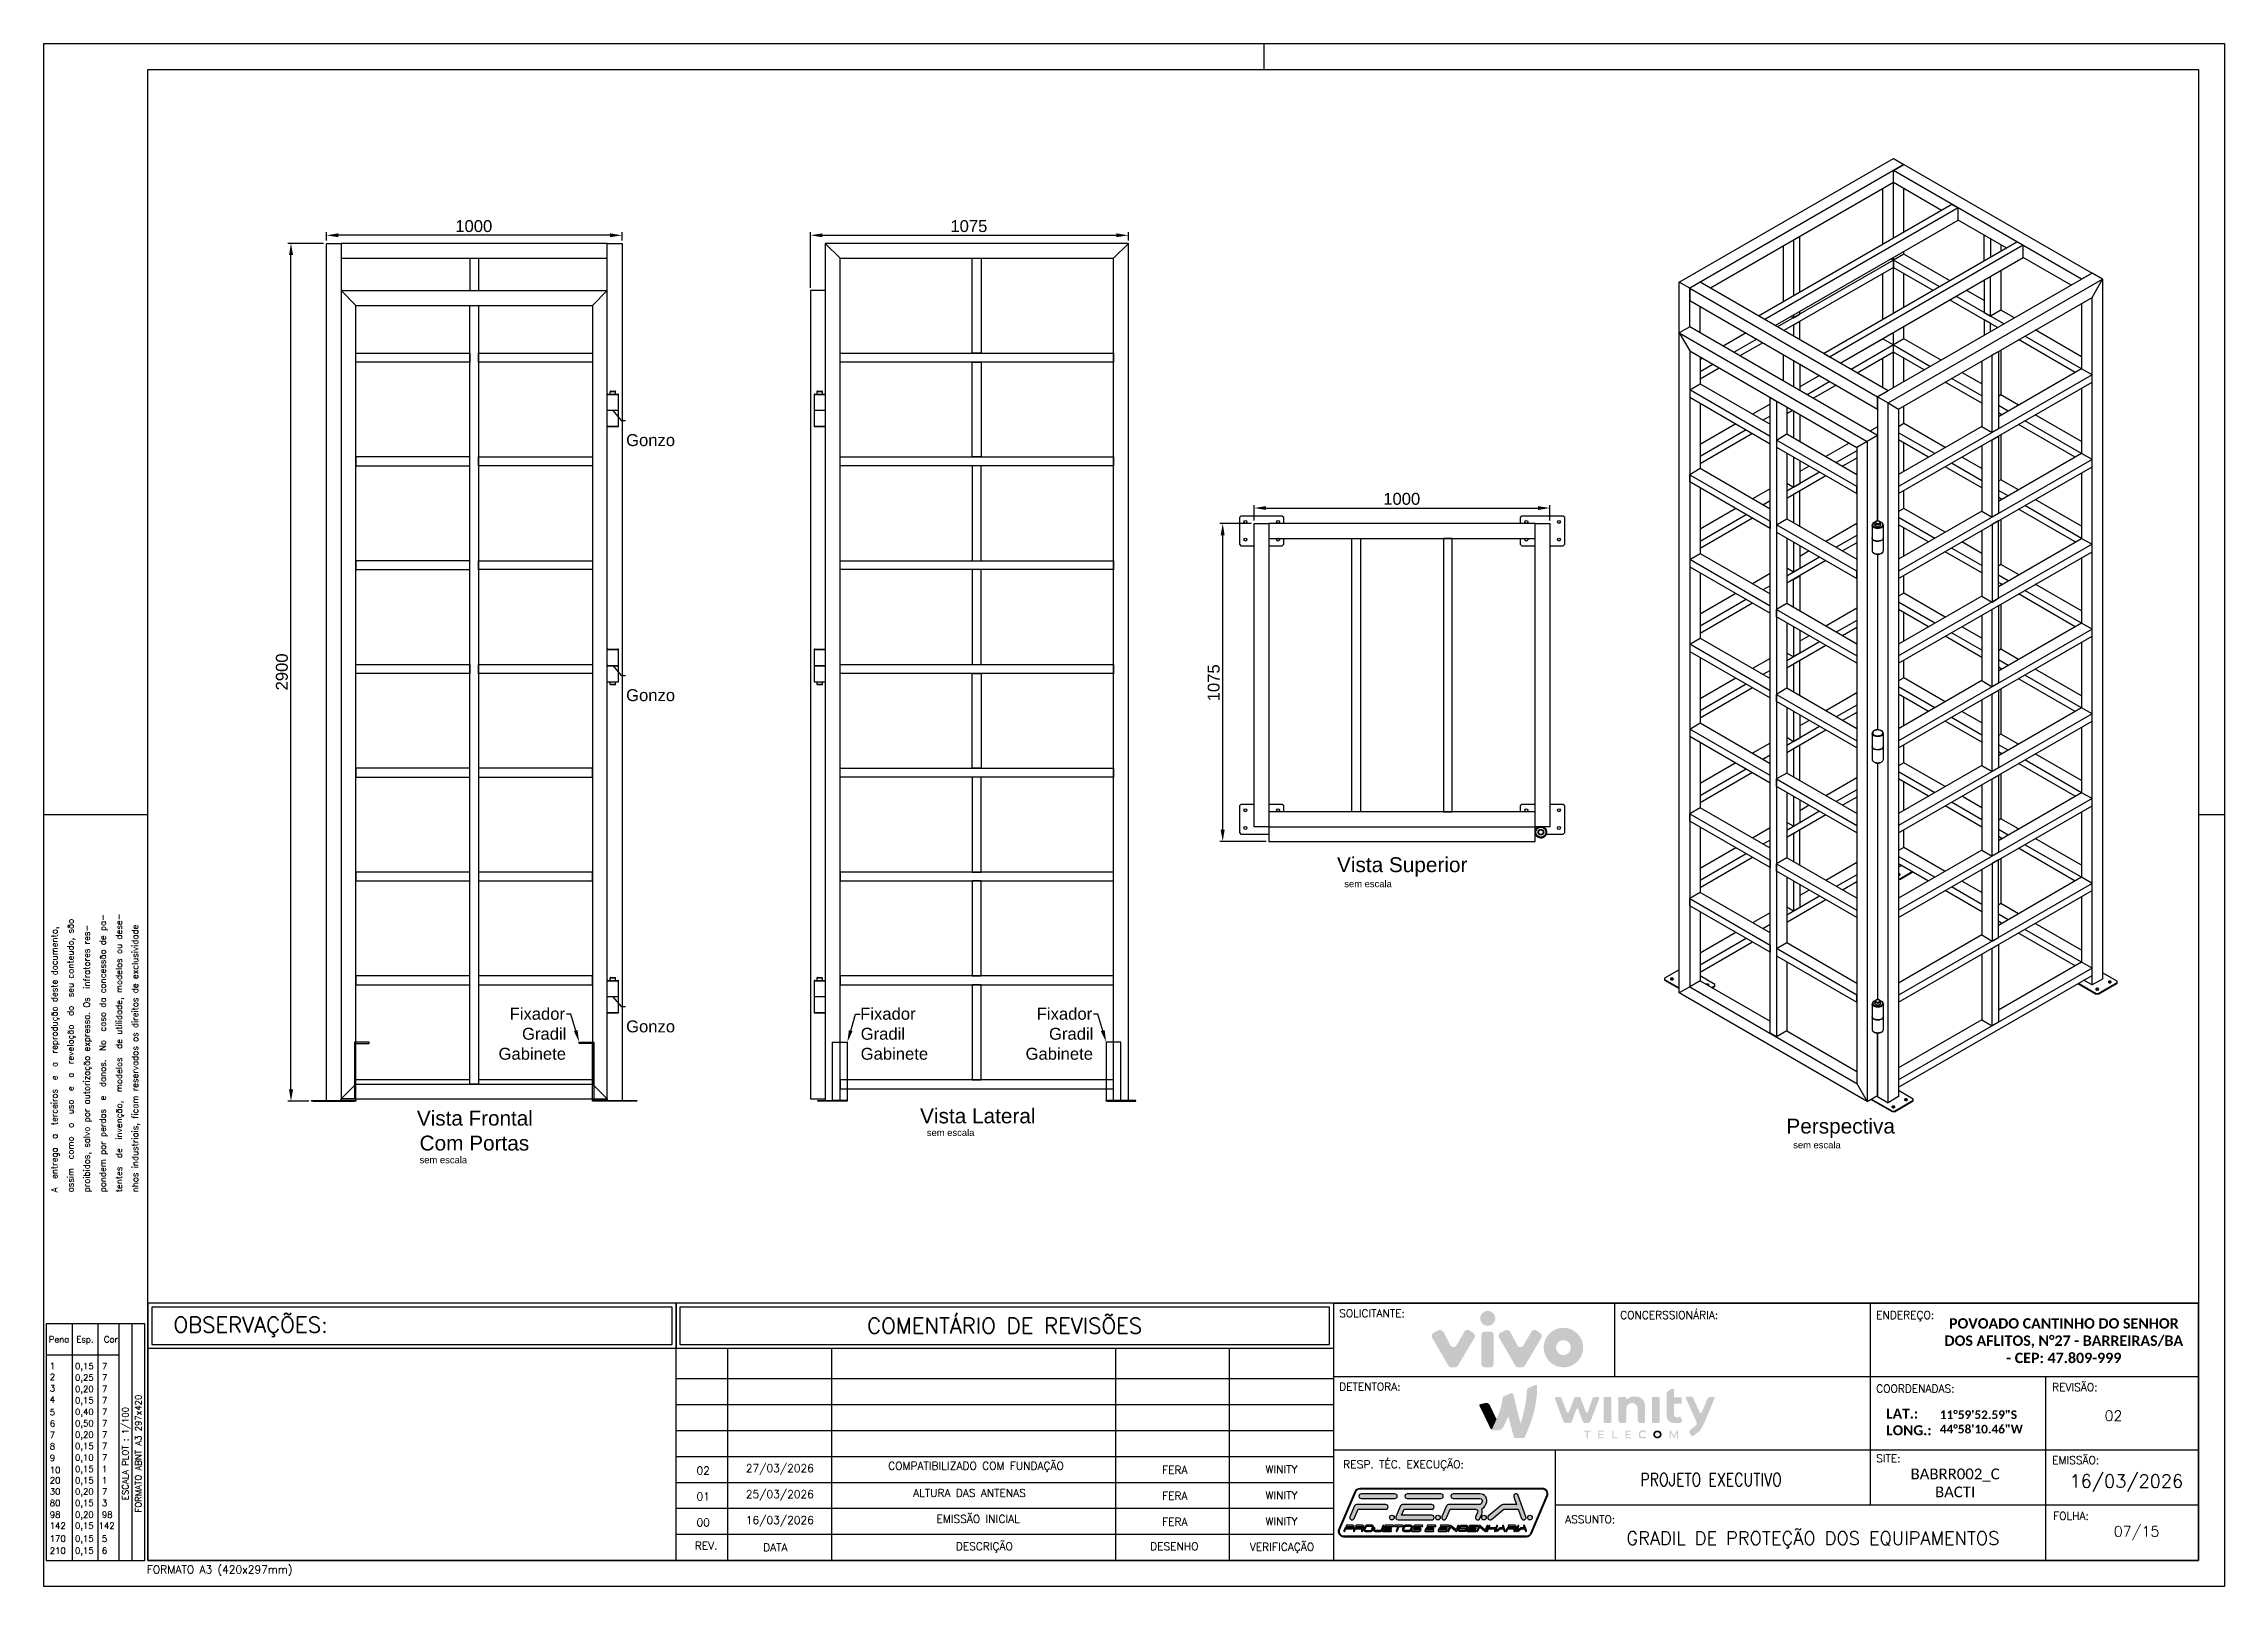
# Paper-space layout 'CIV07' of a CAD drawing. Header units: inches. Extents: x 2.8 to 44.5, y 1.4 to 30.9.
# The model-space entities are those that its viewports show. They can reach past a viewport. Long polylines and large blocks are cut down to what shows.
import ezdxf
from ezdxf.enums import TextEntityAlignment as Align

# ---------------------------------------------------------------- set-up
doc = ezdxf.new("R2010")
doc.units = ezdxf.units.IN
doc.header["$MEASUREMENT"] = 0
doc.layers.add('-VPORT', color=211, linetype='Continuous', plot=False)
doc.layers.add('35_PAD_CARIMBO', color=10, linetype='Continuous', lineweight=20)
for name, color, linetype in [('LAY_CARIMBO', 7, 'Continuous'), ('Logotipos', 7, 'Continuous'), ('PDF2_0', 7, 'Continuous'), ('PDF_0', 7, 'Continuous'), ('PDF_Text', 7, 'Continuous'), ('SISOC96_SELO$0$EXEC._A3', 5, 'Continuous')]:
    doc.layers.add(name, color=color, linetype=linetype)
doc.styles.add('Arial', font='arial.ttf')
doc.styles.add('Arial_TXT', font='arial.ttf')
doc.styles.add('PDF ArialMT', font='arial.ttf')
doc.styles.add('ROMANS', font='romans.shx', dxfattribs={"height": 10})
doc.styles.add('Romans_TXT', font='romans.shx')
doc.styles.add('SISOC96_SELO$0$REGUA80-10', font='romans.shx', dxfattribs={"height": 2})
doc.styles.add('SISOC96_SELO$0$ROMANS', font='romans.shx')
doc.styles.add('TXTLAYOUT', font='romans.shx', dxfattribs={"height": 1.5})

psp = doc.layouts.new('CIV07')

# ---------------------------------------------------------------- texts
at = {"attachment_point": 1, "style": 'Arial_TXT'}
for s, insert, char_height, width in [('\\pxqc;{\\Fromans|c0;GRADIL DE PROTEÇÃO DOS EQUIPAMENTOS}', (31.924, 2.452), 0.25, 9.37521), ('{\\Fromans|c0;07/15}', (42.368, 2.556), 0.2, 5.17668)]:
    psp.add_mtext(s, dxfattribs=dict(at, insert=insert, char_height=char_height, width=width))

msp = doc.modelspace()

# ---------------------------------------------------------------- blocks, each defined once
blk = doc.blocks.new('logo_fera_eng')
h = blk.add_hatch(color=192)
h.dxf.hatch_style = 1
h.paths.add_polyline_path([(31.68, -7.49), (37.45, 5.97, 0.538437), (35.68, 8.65), (-29.91, 8.65, 0.300021), (-31.68, 7.49), (-37.45, -5.97, 0.538437), (-35.68, -8.65), (29.91, -8.65, 0.300021)])
h.paths.add_polyline_path([(37.2, 6.08), (31.43, -7.38, -0.300021), (29.91, -8.38), (-35.68, -8.38, -0.538437), (-37.2, -6.08), (-31.43, 7.38, -0.300021), (-29.91, 8.38), (35.68, 8.38, -0.538437)], flags=16)
h.paths.add_polyline_path([(-21.32, -5.57, -0.300021), (-21.14, -5.46), (-18.69, -5.45, -0.414214), (-18.5, -5.65, -0.414214), (-18.69, -5.84), (-21.01, -5.84), (-21.23, -6.36), (-18.69, -6.36, -0.414214), (-18.5, -6.55, -0.414214), (-18.69, -6.74), (-21.52, -6.74, -0.538437), (-21.7, -6.47)], flags=0)
h.paths.add_polyline_path([(-14.45, -4.94), (-15.74, -4.94), (-16.46, -6.62, -0.414214), (-16.71, -6.73, -0.414214), (-16.81, -6.47), (-16.16, -4.94), (-17.28, -4.94, -0.414214), (-17.47, -4.75, -0.414214), (-17.28, -4.55), (-14.45, -4.55, -0.414214), (-14.25, -4.75, -0.414214)], flags=0)
h.paths.add_polyline_path([(-17.92, -4.94), (-20.75, -4.94, -0.414214), (-20.95, -4.75, -0.414214), (-20.75, -4.55), (-17.92, -4.55, -0.414214), (-17.73, -4.75, -0.414214)], flags=0)
h.paths.add_polyline_path([(-22.42, -6.36, 0.300021), (-22.24, -6.24), (-21.57, -4.67, -0.414214), (-21.32, -4.57, -0.414214), (-21.22, -4.82), (-21.89, -6.39, -0.300021), (-22.42, -6.74), (-24.41, -6.74, -0.538437), (-24.94, -5.94), (-24.79, -5.57, -0.414214), (-24.54, -5.47, -0.414214), (-24.43, -5.72), (-24.59, -6.09, 0.538437), (-24.41, -6.36)], flags=0)
h.paths.add_polyline_path([(-11.56, -4.55, -0.538437), (-11.03, -5.36), (-11.47, -6.39, -0.300021), (-12, -6.74), (-13.99, -6.74, -0.538437), (-14.52, -5.93), (-14.08, -4.9, -0.300021), (-13.55, -4.55)], flags=0)
h.paths.add_polyline_path([(-11.56, -4.94, -0.538437), (-11.38, -5.21), (-11.82, -6.24, -0.300021), (-12, -6.35), (-13.99, -6.35, -0.538437), (-14.17, -6.09), (-13.73, -5.06, -0.300021), (-13.55, -4.94)], flags=0)
h.paths.add_polyline_path([(-17.54, -1.8, -1), (-19.19, -1.8, -1)], flags=0)
h.paths.add_polyline_path([(-15.28, 2.38, -0.300021), (-14.52, 2.88), (-4.07, 2.88, -0.414214), (-3.24, 2.05, -0.414214), (-4.07, 1.23), (-13.98, 1.23), (-14.92, -0.97), (-4.07, -0.97, -0.414214), (-3.24, -1.8, -0.414214), (-4.07, -2.62), (-16.17, -2.62, -0.538437), (-16.93, -1.47)], flags=0)
h.paths.add_polyline_path([(-7.31, -4.74, -0.414214), (-7.5, -4.94), (-10.08, -4.94, 0.300021), (-10.25, -5.06), (-10.31, -5.18, 0.538437), (-10.13, -5.45), (-8.47, -5.45, -0.538437), (-7.94, -6.26), (-7.99, -6.39, -0.300021), (-8.53, -6.74), (-11.1, -6.74, -0.414214), (-11.29, -6.55, -0.414214), (-11.1, -6.35), (-8.53, -6.35, 0.300021), (-8.35, -6.24), (-8.29, -6.11, 0.538437), (-8.47, -5.84), (-10.13, -5.84, -0.538437), (-10.66, -5.03), (-10.61, -4.9, -0.300021), (-10.08, -4.55), (-7.5, -4.55, -0.414214)], flags=0)
h.paths.add_polyline_path([(-25.46, -4.56, -0.538437), (-24.92, -5.36), (-25.36, -6.39, -0.300021), (-25.9, -6.74), (-27.89, -6.74, -0.538437), (-28.42, -5.94), (-27.98, -4.91, -0.300021), (-27.45, -4.56)], flags=0)
h.paths.add_polyline_path([(-25.46, -4.94, -0.538437), (-25.28, -5.21), (-25.72, -6.24, -0.300021), (-25.9, -6.36), (-27.89, -6.36, -0.538437), (-28.06, -6.09), (-27.62, -5.06, -0.300021), (-27.45, -4.94)], flags=0)
h.paths.add_polyline_path([(-31.78, 2.38, -0.300021), (-31.02, 2.88), (-20.57, 2.88, -0.414214), (-19.74, 2.05, -0.414214), (-20.57, 1.23), (-30.48, 1.23), (-31.91, -2.12, -0.414214), (-32.99, -2.55, -0.414214), (-33.43, -1.47)], flags=0)
h.paths.add_polyline_path([(-28.45, -5.49, -0.205702), (-28.78, -5.81, -0.205702), (-28.78, -6.26), (-28.94, -6.63, -0.414214), (-29.19, -6.73, -0.414214), (-29.29, -6.47), (-29.14, -6.11, 0.538437), (-29.31, -5.84), (-31.43, -5.84), (-31.77, -6.63, -0.414214), (-32.02, -6.73, -0.414214), (-32.12, -6.47), (-31.74, -5.57, -0.300021), (-31.56, -5.46), (-28.98, -5.46, 0.300021), (-28.81, -5.34), (-28.75, -5.21, 0.538437), (-28.93, -4.94), (-31.17, -4.94, -0.414214), (-31.37, -4.75, -0.414214), (-31.17, -4.56), (-28.93, -4.56, -0.538437), (-28.4, -5.36)], flags=0)
h.paths.add_polyline_path([(-6.13, -5.57, -0.300021), (-5.96, -5.45), (-3.51, -5.45, -0.414214), (-3.32, -5.64, -0.414214), (-3.51, -5.84), (-5.83, -5.84), (-6.05, -6.35), (-3.51, -6.35, -0.414214), (-3.32, -6.55, -0.414214), (-3.51, -6.74), (-6.34, -6.74, -0.538437), (-6.52, -6.47)], flags=0)
h.paths.add_polyline_path([(-2.74, -4.94), (-5.57, -4.94, -0.414214), (-5.76, -4.74, -0.414214), (-5.57, -4.55), (-2.74, -4.55, -0.414214), (-2.55, -4.74, -0.414214)], flags=0)
h.paths.add_polyline_path([(-17.27, 5.08), (-29.37, 5.08, -0.414214), (-30.19, 5.9, -0.414214), (-29.37, 6.73), (-17.27, 6.73, -0.414214), (-16.44, 5.9, -0.414214)], flags=0)
h.paths.add_polyline_path([(-31.87, -5.36), (-31.93, -5.49, -0.300021), (-32.46, -5.84), (-34.91, -5.84), (-35.24, -6.63, -0.414214), (-35.5, -6.73, -0.414214), (-35.6, -6.48), (-35.21, -5.57, -0.300021), (-35.03, -5.46), (-32.46, -5.46, 0.300021), (-32.28, -5.34), (-32.23, -5.21, 0.538437), (-32.4, -4.94), (-34.65, -4.94, -0.414214), (-34.84, -4.75, -0.414214), (-34.65, -4.56), (-32.4, -4.56, -0.538437)], flags=0)
h.paths.add_polyline_path([(-0.77, 5.08), (-12.87, 5.08, -0.414214), (-13.69, 5.9, -0.414214), (-12.87, 6.73), (-0.77, 6.73, -0.414214), (0.06, 5.9, -0.414214)], flags=0)
h.paths.add_polyline_path([(-1.37, -5.57, -0.300021), (-1.19, -5.45), (1.25, -5.45, -0.414214), (1.44, -5.64, -0.414214), (1.25, -5.84), (-1.07, -5.84), (-1.29, -6.35), (1.25, -6.35, -0.414214), (1.44, -6.54, -0.414214), (1.25, -6.74), (-1.58, -6.74, -0.538437), (-1.76, -6.47)], flags=0)
h.paths.add_polyline_path([(-1.04, -1.8, -1), (-2.69, -1.8, -1)], flags=0)
h.paths.add_polyline_path([(2.02, -4.94), (-0.81, -4.94, -0.414214), (-1, -4.74, -0.414214), (-0.81, -4.55), (2.02, -4.55, -0.414214), (2.21, -4.74, -0.414214)], flags=0)
h.paths.add_polyline_path([(15.5, 3.28), (15.27, 2.73, -0.205702), (13.85, 1.38, -0.205702), (13.85, -0.57), (13.19, -2.12, -0.414214), (12.11, -2.55, -0.414214), (11.67, -1.47), (12.34, 0.08, 0.538437), (11.58, 1.23), (2.52, 1.23), (1.09, -2.12, -0.414214), (0.01, -2.55, -0.414214), (-0.43, -1.47), (1.22, 2.38, -0.300021), (1.98, 2.88), (12.99, 2.88, 0.300021), (13.75, 3.38), (13.99, 3.93, 0.538437), (13.23, 5.08), (3.63, 5.08, -0.414214), (2.81, 5.9, -0.414214), (3.63, 6.73), (13.23, 6.73, -0.538437)], flags=0)
h.paths.add_polyline_path([(5.32, -4.67, -0.414214), (5.57, -4.57, -0.414214), (5.67, -4.82), (4.9, -6.62, -0.509456), (4.6, -6.69), (2.74, -5.06), (2.07, -6.62, -0.414214), (1.82, -6.72, -0.414214), (1.72, -6.47), (2.49, -4.67, -0.509456), (2.79, -4.6), (4.65, -6.22)], flags=0)
h.paths.add_polyline_path([(9.04, -5.59, -0.300021), (9.22, -5.47), (11.66, -5.47, -0.414214), (11.86, -5.67, -0.414214), (11.66, -5.86), (9.34, -5.86), (9.12, -6.37), (11.66, -6.37, -0.414214), (11.86, -6.57, -0.414214), (11.66, -6.76), (8.83, -6.76, -0.538437), (8.65, -6.49)], flags=0)
h.paths.add_polyline_path([(12.43, -4.96), (9.6, -4.96, -0.414214), (9.41, -4.77, -0.414214), (9.6, -4.57), (12.43, -4.57, -0.414214), (12.63, -4.77, -0.414214)], flags=0)
h.paths.add_polyline_path([(15.73, -4.69, -0.414214), (15.98, -4.59, -0.414214), (16.09, -4.84), (15.31, -6.64, -0.509456), (15.01, -6.71), (13.15, -5.09), (12.48, -6.64, -0.414214), (12.23, -6.74, -0.414214), (12.13, -6.49), (12.9, -4.69, -0.509456), (13.2, -4.62), (15.06, -6.25)], flags=0)
h.paths.add_polyline_path([(15.46, -1.8, -1), (13.81, -1.8, -1)], flags=0)
h.paths.add_polyline_path([(16.46, -5.47), (18.87, -5.47), (19.2, -4.69, -0.414214), (19.46, -4.59, -0.414214), (19.56, -4.84), (18.79, -6.64, -1), (18.43, -6.49), (18.7, -5.86), (16.29, -5.86), (15.96, -6.64, -1), (15.6, -6.49), (16.37, -4.69, -0.414214), (16.63, -4.59, -0.414214), (16.73, -4.84)], flags=0)
h.paths.add_polyline_path([(28.15, -2.07), (26.97, 1.23), (21.8, 1.23), (17.35, -2.43, -0.414214), (16.19, -2.32, -0.414214), (16.31, -1.16), (20.98, 2.69, -0.173955), (21.51, 2.88), (26.38, 2.88), (25.4, 5.63, -0.414214), (25.9, 6.68, -0.414214), (26.96, 6.18), (29.71, -1.52, -0.414214), (29.21, -2.57, -0.414214)], flags=0)
h.paths.add_polyline_path([(21.91, -6.61), (21.64, -5.83), (20.43, -5.83), (19.39, -6.69, -0.414214), (19.11, -6.66, -0.414214), (19.14, -6.39), (20.23, -5.49, -0.173955), (20.36, -5.45), (21.5, -5.45), (21.27, -4.8, -0.414214), (21.39, -4.56, -0.414214), (21.63, -4.67), (22.28, -6.48, -0.414214), (22.16, -6.72, -0.414214)], flags=0)
h.paths.add_polyline_path([(26.23, -5.48, -0.205702), (25.9, -5.8, -0.205702), (25.9, -6.25), (25.75, -6.62, -0.414214), (25.49, -6.72, -0.414214), (25.39, -6.46), (25.55, -6.1, 0.538437), (25.37, -5.83), (23.25, -5.83), (22.92, -6.62, -0.414214), (22.66, -6.72, -0.414214), (22.56, -6.46), (22.95, -5.56, -0.300021), (23.12, -5.45), (25.7, -5.45, 0.300021), (25.88, -5.33), (25.93, -5.2, 0.538437), (25.75, -4.93), (23.51, -4.93, -0.414214), (23.32, -4.74, -0.414214), (23.51, -4.55), (25.75, -4.55, -0.538437), (26.29, -5.35)], flags=0)
h.paths.add_polyline_path([(26.38, -6.64, -1), (26.02, -6.49), (26.8, -4.69, -0.414214), (27.05, -4.59, -0.414214), (27.15, -4.84)], flags=0)
h.paths.add_polyline_path([(29.5, -6.6), (29.23, -5.83), (28.02, -5.83), (26.98, -6.69, -0.414214), (26.71, -6.66, -0.414214), (26.73, -6.39), (27.83, -5.49, -0.173955), (27.95, -5.45), (29.09, -5.45), (28.86, -4.8, -0.414214), (28.98, -4.56, -0.414214), (29.22, -4.67), (29.87, -6.47, -0.414214), (29.75, -6.72, -0.414214)], flags=0)
h.paths.add_polyline_path([(31.96, -1.8, -1), (30.31, -1.8, -1)], flags=0)
h = blk.add_hatch(color=192)
h.dxf.hatch_style = 1
h.paths.add_polyline_path([(-16.44, 5.9, 0.414214), (-17.27, 6.73), (-29.37, 6.73, 0.414214), (-30.19, 5.9, 0.414214), (-29.37, 5.08), (-17.27, 5.08, 0.414214)])
h.paths.add_polyline_path([(-20.57, 2.88), (-31.02, 2.88, 0.300021), (-31.78, 2.38), (-33.43, -1.47, 0.414214), (-32.99, -2.55, 0.414214), (-31.91, -2.12), (-30.48, 1.23), (-20.57, 1.23, 0.414214), (-19.74, 2.05, 0.414214)])
h.paths.add_polyline_path([(-19.19, -1.8, 1), (-17.54, -1.8, 1)])
h.paths.add_polyline_path([(-4.07, -0.97), (-14.92, -0.97), (-13.98, 1.23), (-4.07, 1.23, 0.414214), (-3.24, 2.05, 0.414214), (-4.07, 2.88), (-14.52, 2.88, 0.300021), (-15.28, 2.38), (-16.93, -1.47, 0.538437), (-16.17, -2.62), (-4.07, -2.62, 0.414214), (-3.24, -1.8, 0.414214)])
h.paths.add_polyline_path([(0.06, 5.9, 0.414214), (-0.77, 6.73), (-12.87, 6.73, 0.414214), (-13.69, 5.9, 0.414214), (-12.87, 5.08), (-0.77, 5.08, 0.414214)])
h.paths.add_polyline_path([(13.23, 6.73), (3.63, 6.73, 0.414214), (2.81, 5.9, 0.414214), (3.63, 5.08), (13.23, 5.08, -0.538437), (13.99, 3.93), (13.75, 3.38, -0.300021), (12.99, 2.88), (1.98, 2.88, 0.300021), (1.22, 2.38), (-0.43, -1.47, 0.414214), (0.01, -2.55, 0.414214), (1.09, -2.12), (2.52, 1.23), (11.58, 1.23, -0.538437), (12.34, 0.08), (11.67, -1.47, 0.414214), (12.11, -2.55, 0.414214), (13.19, -2.12), (13.85, -0.57, 0.205702), (13.85, 1.38, 0.205702), (15.27, 2.73), (15.5, 3.28, 0.538437)])
h.paths.add_polyline_path([(-2.69, -1.8, 1), (-1.04, -1.8, 1)])
h.paths.add_polyline_path([(13.81, -1.8, 1), (15.46, -1.8, 1)], flags=17)
h.paths.add_polyline_path([(26.96, 6.18, 0.414214), (25.9, 6.68, 0.414214), (25.4, 5.63), (26.38, 2.88), (21.51, 2.88, 0.173955), (20.98, 2.69), (16.31, -1.16, 0.414214), (16.19, -2.32, 0.414214), (17.35, -2.43), (21.8, 1.23), (26.97, 1.23), (28.15, -2.07, 0.414214), (29.21, -2.57, 0.414214), (29.71, -1.52)])
h.paths.add_polyline_path([(30.31, -1.8, 1), (31.96, -1.8, 1)])
h = blk.add_hatch(color=192)
h.dxf.hatch_style = 1
h.paths.add_polyline_path([(-31.93, -5.49), (-31.87, -5.36, 0.538437), (-32.4, -4.56), (-34.65, -4.56, 0.414214), (-34.84, -4.75, 0.414214), (-34.65, -4.94), (-32.4, -4.94, -0.538437), (-32.23, -5.21), (-32.28, -5.34, -0.300021), (-32.46, -5.46), (-35.03, -5.46, 0.300021), (-35.21, -5.57), (-35.6, -6.48, 0.414214), (-35.5, -6.73, 0.414214), (-35.24, -6.63), (-34.91, -5.84), (-32.46, -5.84, 0.300021)])
h.paths.add_polyline_path([(-28.45, -5.49), (-28.4, -5.36, 0.538437), (-28.93, -4.56), (-31.17, -4.56, 0.414214), (-31.37, -4.75, 0.414214), (-31.17, -4.94), (-28.93, -4.94, -0.538437), (-28.75, -5.21), (-28.81, -5.34, -0.300021), (-28.98, -5.46), (-31.56, -5.46, 0.300021), (-31.74, -5.57), (-32.12, -6.47, 0.414214), (-32.02, -6.73, 0.414214), (-31.77, -6.63), (-31.43, -5.84), (-29.31, -5.84, -0.538437), (-29.14, -6.11), (-29.29, -6.47, 0.414214), (-29.19, -6.73, 0.414214), (-28.94, -6.63), (-28.78, -6.26, 0.205702), (-28.78, -5.81, 0.205702)])
h.paths.add_polyline_path([(-24.92, -5.36, 0.538437), (-25.46, -4.56), (-27.45, -4.56, 0.300021), (-27.98, -4.91), (-28.42, -5.94, 0.538437), (-27.89, -6.74), (-25.9, -6.74, 0.300021), (-25.36, -6.39)])
h.paths.add_polyline_path([(-27.62, -5.06, -0.300021), (-27.45, -4.94), (-25.46, -4.94, -0.538437), (-25.28, -5.21), (-25.72, -6.24, -0.300021), (-25.9, -6.36), (-27.89, -6.36, -0.538437), (-28.06, -6.09)], flags=16)
h.paths.add_polyline_path([(-24.59, -6.09), (-24.43, -5.72, 0.414214), (-24.54, -5.47, 0.414214), (-24.79, -5.57), (-24.94, -5.94, 0.538437), (-24.41, -6.74), (-22.42, -6.74, 0.300021), (-21.89, -6.39), (-21.22, -4.82, 0.414214), (-21.32, -4.57, 0.414214), (-21.57, -4.67), (-22.24, -6.24, -0.300021), (-22.42, -6.36), (-24.41, -6.36, -0.538437)])
h.paths.add_polyline_path([(-18.69, -6.36), (-21.23, -6.36), (-21.01, -5.84), (-18.69, -5.84, 0.414214), (-18.5, -5.65, 0.414214), (-18.69, -5.45), (-21.14, -5.46, 0.300021), (-21.32, -5.57), (-21.7, -6.47, 0.538437), (-21.52, -6.74), (-18.69, -6.74, 0.414214), (-18.5, -6.55, 0.414214)])
h.paths.add_polyline_path([(-17.73, -4.75, 0.414214), (-17.92, -4.55), (-20.75, -4.55, 0.414214), (-20.95, -4.75, 0.414214), (-20.75, -4.94), (-17.92, -4.94, 0.414214)])
h.paths.add_polyline_path([(-14.25, -4.75, 0.414214), (-14.45, -4.55), (-17.28, -4.55, 0.414214), (-17.47, -4.75, 0.414214), (-17.28, -4.94), (-16.16, -4.94), (-16.81, -6.47, 0.414214), (-16.71, -6.73, 0.414214), (-16.46, -6.62), (-15.74, -4.94), (-14.45, -4.94, 0.414214)])
h.paths.add_polyline_path([(-11.56, -4.55), (-13.55, -4.55, 0.300021), (-14.08, -4.9), (-14.52, -5.93, 0.538437), (-13.99, -6.74), (-12, -6.74, 0.300021), (-11.47, -6.39), (-11.03, -5.36, 0.538437)])
h.paths.add_polyline_path([(-11.56, -4.94, -0.538437), (-11.38, -5.21), (-11.82, -6.24, -0.300021), (-12, -6.35), (-13.99, -6.35, -0.538437), (-14.17, -6.09), (-13.73, -5.06, -0.300021), (-13.55, -4.94)], flags=16)
h.paths.add_polyline_path([(-7.31, -4.74, 0.414214), (-7.5, -4.55), (-10.08, -4.55, 0.300021), (-10.61, -4.9), (-10.66, -5.03, 0.538437), (-10.13, -5.84), (-8.47, -5.84, -0.538437), (-8.29, -6.11), (-8.35, -6.24, -0.300021), (-8.53, -6.35), (-11.1, -6.35, 0.414214), (-11.29, -6.55, 0.414214), (-11.1, -6.74), (-8.53, -6.74, 0.300021), (-7.99, -6.39), (-7.94, -6.26, 0.538437), (-8.47, -5.45), (-10.13, -5.45, -0.538437), (-10.31, -5.18), (-10.25, -5.06, -0.300021), (-10.08, -4.94), (-7.5, -4.94, 0.414214)])
h.paths.add_polyline_path([(-2.74, -4.55), (-5.57, -4.55, 0.414214), (-5.76, -4.74, 0.414214), (-5.57, -4.94), (-2.74, -4.94, 0.414214), (-2.55, -4.74, 0.414214)])
h.paths.add_polyline_path([(-3.51, -5.45), (-5.96, -5.45, 0.300021), (-6.13, -5.57), (-6.52, -6.47, 0.538437), (-6.34, -6.74), (-3.51, -6.74, 0.414214), (-3.32, -6.55, 0.414214), (-3.51, -6.35), (-6.05, -6.35), (-5.83, -5.84), (-3.51, -5.84, 0.414214), (-3.32, -5.64, 0.414214)])
h.paths.add_polyline_path([(1.25, -5.45), (-1.19, -5.45, 0.300021), (-1.37, -5.57), (-1.76, -6.47, 0.538437), (-1.58, -6.74), (1.25, -6.74, 0.414214), (1.44, -6.54, 0.414214), (1.25, -6.35), (-1.29, -6.35), (-1.07, -5.84), (1.25, -5.84, 0.414214), (1.44, -5.64, 0.414214)])
h.paths.add_polyline_path([(2.21, -4.74, 0.414214), (2.02, -4.55), (-0.81, -4.55, 0.414214), (-1, -4.74, 0.414214), (-0.81, -4.94), (2.02, -4.94, 0.414214)])
h.paths.add_polyline_path([(2.74, -5.06), (4.6, -6.69, 0.509456), (4.9, -6.62), (5.67, -4.82, 0.414214), (5.57, -4.57, 0.414214), (5.32, -4.67), (4.65, -6.22), (2.79, -4.6, 0.509456), (2.49, -4.67), (1.72, -6.47, 0.414214), (1.82, -6.72, 0.414214), (2.07, -6.62)])
h.paths.add_polyline_path([(6.22, -5.05, -0.300021), (6.39, -4.94), (8.38, -4.94, -0.516336), (8.57, -5.19, 0.391655), (8.68, -5.43, 0.397626), (8.92, -5.34, 0.527878), (8.38, -4.55), (6.39, -4.55, 0.300021), (5.86, -4.9), (5.42, -5.93, 0.538437), (5.95, -6.74), (7.94, -6.74, 0.300021), (8.48, -6.39), (8.52, -6.28, 0.538437), (7.99, -5.47), (6.58, -5.47, 0.414214), (6.39, -5.67, 0.414214), (6.58, -5.86), (7.99, -5.86, -0.538437), (8.17, -6.13), (8.12, -6.23, -0.300021), (7.94, -6.35), (5.95, -6.35, -0.538437), (5.78, -6.08)])
h.paths.add_polyline_path([(11.66, -5.47), (9.22, -5.47, 0.300021), (9.04, -5.59), (8.65, -6.49, 0.538437), (8.83, -6.76), (11.66, -6.76, 0.414214), (11.86, -6.57, 0.414214), (11.66, -6.37), (9.12, -6.37), (9.34, -5.86), (11.66, -5.86, 0.414214), (11.86, -5.67, 0.414214)])
h.paths.add_polyline_path([(12.43, -4.57), (9.6, -4.57, 0.414214), (9.41, -4.77, 0.414214), (9.6, -4.96), (12.43, -4.96, 0.414214), (12.63, -4.77, 0.414214)])
h.paths.add_polyline_path([(13.2, -4.62, 0.509456), (12.9, -4.69), (12.13, -6.49, 0.414214), (12.23, -6.74, 0.414214), (12.48, -6.64), (13.15, -5.09), (15.01, -6.71, 0.509456), (15.31, -6.64), (16.09, -4.84, 0.414214), (15.98, -4.59, 0.414214), (15.73, -4.69), (15.06, -6.25)])
h.paths.add_polyline_path([(19.56, -4.84, 0.414214), (19.46, -4.59, 0.414214), (19.2, -4.69), (18.87, -5.47), (16.46, -5.47), (16.73, -4.84, 0.414214), (16.63, -4.59, 0.414214), (16.37, -4.69), (15.6, -6.49, 1), (15.96, -6.64), (16.29, -5.86), (18.7, -5.86), (18.43, -6.49, 1), (18.79, -6.64)])
h.paths.add_polyline_path([(21.63, -4.67, 0.414214), (21.39, -4.56, 0.414214), (21.27, -4.8), (21.5, -5.45), (20.36, -5.45, 0.173955), (20.23, -5.49), (19.14, -6.39, 0.414214), (19.11, -6.66, 0.414214), (19.39, -6.69), (20.43, -5.83), (21.64, -5.83), (21.91, -6.61, 0.414214), (22.16, -6.72, 0.414214), (22.28, -6.48)])
h.paths.add_polyline_path([(26.23, -5.48), (26.29, -5.35, 0.538437), (25.75, -4.55), (23.51, -4.55, 0.414214), (23.32, -4.74, 0.414214), (23.51, -4.93), (25.75, -4.93, -0.538437), (25.93, -5.2), (25.88, -5.33, -0.300021), (25.7, -5.45), (23.12, -5.45, 0.300021), (22.95, -5.56), (22.56, -6.46, 0.414214), (22.66, -6.72, 0.414214), (22.92, -6.62), (23.25, -5.83), (25.37, -5.83, -0.538437), (25.55, -6.1), (25.39, -6.46, 0.414214), (25.49, -6.72, 0.414214), (25.75, -6.62), (25.9, -6.25, 0.205702), (25.9, -5.8, 0.205702)])
h.paths.add_polyline_path([(27.15, -4.84, 0.414214), (27.05, -4.59, 0.414214), (26.8, -4.69), (26.02, -6.49, 1), (26.38, -6.64)])
h.paths.add_polyline_path([(29.22, -4.67, 0.414214), (28.98, -4.56, 0.414214), (28.86, -4.8), (29.09, -5.45), (27.95, -5.45, 0.173955), (27.83, -5.49), (26.73, -6.39, 0.414214), (26.71, -6.66, 0.414214), (26.98, -6.69), (28.02, -5.83), (29.23, -5.83), (29.5, -6.6, 0.414214), (29.75, -6.72, 0.414214), (29.87, -6.47)])
at = {"color": 192}
for points in [[(31.68, -7.49), (37.45, 5.97, 0.538437), (35.68, 8.65), (-29.91, 8.65, 0.300021), (-31.68, 7.49), (-37.45, -5.97, 0.538437), (-35.68, -8.65), (29.91, -8.65, 0.300021)], [(31.43, -7.38), (37.2, 6.08, 0.538437), (35.68, 8.38), (-29.91, 8.38, 0.300021), (-31.43, 7.38), (-37.2, -6.08, 0.538437), (-35.68, -8.38), (29.91, -8.38, 0.300021)], [(-29.37, 5.08), (-17.27, 5.08, 0.414214), (-16.44, 5.9), (-16.44, 5.9, 0.414214), (-17.27, 6.73), (-29.37, 6.73, 0.414214), (-30.19, 5.9), (-30.19, 5.9, 0.414214)], [(-12.87, 5.08), (-0.77, 5.08, 0.414214), (0.06, 5.9), (0.06, 5.9, 0.414214), (-0.77, 6.73), (-12.87, 6.73, 0.414214), (-13.69, 5.9), (-13.69, 5.9, 0.414214)], [(26.97, 1.23), (28.15, -2.07, 0.414214), (29.21, -2.57), (29.21, -2.57, 0.414214), (29.71, -1.52), (26.96, 6.18, 0.414214), (25.9, 6.68), (25.9, 6.68, 0.414214), (25.4, 5.63), (26.38, 2.88), (21.51, 2.88, 0.173955), (20.98, 2.69), (16.31, -1.16, 0.414214), (16.19, -2.32), (16.19, -2.32, 0.414214), (17.35, -2.43), (21.8, 1.23)], [(-31.93, -5.49), (-31.87, -5.36, 0.538437), (-32.4, -4.56), (-34.65, -4.56, 0.414214), (-34.84, -4.75), (-34.84, -4.75, 0.414214), (-34.65, -4.94), (-32.4, -4.94, -0.538437), (-32.23, -5.21), (-32.28, -5.34, -0.300021), (-32.46, -5.46), (-35.03, -5.46, 0.300021), (-35.21, -5.57), (-35.6, -6.48, 0.414214), (-35.5, -6.73), (-35.5, -6.73, 0.414214), (-35.24, -6.63), (-34.91, -5.84), (-32.46, -5.84, 0.300021)], [(-24.92, -5.36, 0.538437), (-25.46, -4.56), (-27.45, -4.56, 0.300021), (-27.98, -4.91), (-28.42, -5.94, 0.538437), (-27.89, -6.74), (-25.9, -6.74, 0.300021), (-25.36, -6.39)], [(-25.28, -5.21, 0.538437), (-25.46, -4.94), (-27.45, -4.94, 0.300021), (-27.62, -5.06), (-28.06, -6.09, 0.538437), (-27.89, -6.36), (-25.9, -6.36, 0.300021), (-25.72, -6.24)], [(-20.75, -4.94), (-17.92, -4.94, 0.414214), (-17.73, -4.75), (-17.73, -4.75, 0.414214), (-17.92, -4.55), (-20.75, -4.55, 0.414214), (-20.95, -4.75), (-20.95, -4.75, 0.414214)], [(-11.03, -5.36, 0.538437), (-11.56, -4.55), (-13.55, -4.55, 0.300021), (-14.08, -4.9), (-14.52, -5.93, 0.538437), (-13.99, -6.74), (-12, -6.74, 0.300021), (-11.47, -6.39)], [(-11.38, -5.21, 0.538437), (-11.56, -4.94), (-13.55, -4.94, 0.300021), (-13.73, -5.06), (-14.17, -6.09, 0.538437), (-13.99, -6.35), (-12, -6.35, 0.300021), (-11.82, -6.24)], [(-7.5, -4.94, 0.414214), (-7.31, -4.74), (-7.31, -4.74, 0.414214), (-7.5, -4.55), (-10.08, -4.55, 0.300021), (-10.61, -4.9), (-10.66, -5.03, 0.538437), (-10.13, -5.84), (-8.47, -5.84, -0.538437), (-8.29, -6.11), (-8.35, -6.24, -0.300021), (-8.53, -6.35), (-11.1, -6.35, 0.414214), (-11.29, -6.55), (-11.29, -6.55, 0.414214), (-11.1, -6.74), (-8.53, -6.74, 0.300021), (-7.99, -6.39), (-7.94, -6.26, 0.538437), (-8.47, -5.45), (-10.13, -5.45, -0.538437), (-10.31, -5.18), (-10.25, -5.06, -0.300021), (-10.08, -4.94)], [(-5.57, -4.94), (-2.74, -4.94, 0.414214), (-2.55, -4.74), (-2.55, -4.74, 0.414214), (-2.74, -4.55), (-5.57, -4.55, 0.414214), (-5.76, -4.74), (-5.76, -4.74, 0.414214)], [(-0.81, -4.94), (2.02, -4.94, 0.414214), (2.21, -4.74), (2.21, -4.74, 0.414214), (2.02, -4.55), (-0.81, -4.55, 0.414214), (-1, -4.74), (-1, -4.74, 0.414214)], [(5.57, -4.57), (5.57, -4.57, 0.414214), (5.32, -4.67), (4.65, -6.22), (2.79, -4.6, 0.509456), (2.49, -4.67), (1.72, -6.47, 0.414214), (1.82, -6.72), (1.82, -6.72, 0.414214), (2.07, -6.62), (2.74, -5.06), (4.6, -6.69, 0.509456), (4.9, -6.62), (5.67, -4.82, 0.414214)], [(6.58, -5.47), (7.99, -5.47, -0.538437), (8.52, -6.28), (8.48, -6.39), (8.48, -6.39, -0.300021), (7.94, -6.74), (5.95, -6.74, -0.538437), (5.42, -5.93), (5.86, -4.9, -0.300021), (6.39, -4.55), (8.38, -4.55, -0.538437), (8.92, -5.36), (8.93, -5.33, -0.414214), (8.68, -5.43), (8.68, -5.43, -0.414214), (8.57, -5.18), (8.56, -5.2, 0.538437), (8.38, -4.94), (6.39, -4.94, 0.300021), (6.22, -5.05), (5.78, -6.08, 0.538437), (5.95, -6.35), (7.94, -6.35, 0.300021), (8.12, -6.23), (8.17, -6.13, 0.538437), (7.99, -5.86), (6.58, -5.86, -0.414214), (6.39, -5.67), (6.39, -5.67, -0.414214)], [(9.6, -4.96), (12.43, -4.96, 0.414214), (12.63, -4.77), (12.63, -4.77, 0.414214), (12.43, -4.57), (9.6, -4.57, 0.414214), (9.41, -4.77), (9.41, -4.77, 0.414214)], [(15.98, -4.59), (15.98, -4.59, 0.414214), (15.73, -4.69), (15.06, -6.25), (13.2, -4.62, 0.509456), (12.9, -4.69), (12.13, -6.49, 0.414214), (12.23, -6.74), (12.23, -6.74, 0.414214), (12.48, -6.64), (13.15, -5.09), (15.01, -6.71, 0.509456), (15.31, -6.64), (16.09, -4.84, 0.414214)], [(21.64, -5.83), (21.91, -6.61, 0.414214), (22.16, -6.72), (22.16, -6.72, 0.414214), (22.28, -6.48), (21.63, -4.67, 0.414214), (21.39, -4.56), (21.39, -4.56, 0.414214), (21.27, -4.8), (21.5, -5.45), (20.36, -5.45, 0.173955), (20.23, -5.49), (19.14, -6.39, 0.414214), (19.11, -6.66), (19.11, -6.66, 0.414214), (19.39, -6.69), (20.43, -5.83)], [(26.02, -6.49, 1), (26.38, -6.64), (27.15, -4.84, 0.414214), (27.05, -4.59), (27.05, -4.59, 0.414214), (26.8, -4.69)], [(29.23, -5.83), (29.5, -6.6, 0.414214), (29.75, -6.72), (29.75, -6.72, 0.414214), (29.87, -6.47), (29.22, -4.67, 0.414214), (28.98, -4.56), (28.98, -4.56, 0.414214), (28.86, -4.8), (29.09, -5.45), (27.95, -5.45, 0.173955), (27.83, -5.49), (26.73, -6.39, 0.414214), (26.71, -6.66), (26.71, -6.66, 0.414214), (26.98, -6.69), (28.02, -5.83)]]:
    blk.add_lwpolyline(points, format="xyb", close=True, dxfattribs=at)
for points in [[(-31.02, 2.88, 0.300021), (-31.78, 2.38), (-33.43, -1.47, 0.414214), (-32.99, -2.55), (-32.99, -2.55, 0.414214), (-31.91, -2.12), (-30.48, 1.23), (-20.57, 1.23, 0.414214), (-19.74, 2.05), (-19.74, 2.05, 0.414214), (-20.57, 2.88), (-31.02, 2.88, 0.414214)], [(-14.52, 2.88, 0.300021), (-15.28, 2.38), (-16.93, -1.47, 0.538437), (-16.17, -2.62), (-4.07, -2.62, 0.414214), (-3.24, -1.8), (-3.24, -1.8, 0.414214), (-4.07, -0.97), (-14.92, -0.97), (-13.98, 1.23), (-4.07, 1.23, 0.414214), (-3.24, 2.05), (-3.24, 2.05, 0.414214), (-4.07, 2.88), (-14.52, 2.88)], [(15.27, 2.73), (15.5, 3.28, 0.538437), (13.23, 6.73), (3.63, 6.73, 0.414214), (2.81, 5.9), (2.81, 5.9, 0.414214), (3.63, 5.08), (13.23, 5.08, -0.538437), (13.99, 3.93), (13.75, 3.38, -0.300021), (12.99, 2.88), (1.98, 2.88, 0.300021), (1.22, 2.38), (-0.43, -1.47, 0.414214), (0.01, -2.55), (0.01, -2.55, 0.414214), (1.09, -2.12), (2.52, 1.23)], [(2.52, 1.23), (11.58, 1.23, -0.538437), (12.34, 0.08), (11.67, -1.47, 0.414214), (12.11, -2.55), (12.11, -2.55, 0.414214), (13.19, -2.12), (13.85, -0.57, 0.205702), (13.85, 1.38)], [(-28.78, -5.81, 0.205702), (-28.45, -5.49), (-28.4, -5.36, 0.538437), (-28.93, -4.56), (-31.17, -4.56, 0.414214), (-31.37, -4.75), (-31.37, -4.75, 0.414214), (-31.17, -4.94), (-28.93, -4.94, -0.538437), (-28.75, -5.21), (-28.81, -5.34, -0.300021), (-28.98, -5.46), (-31.56, -5.46, 0.300021), (-31.74, -5.57), (-32.12, -6.47, 0.414214), (-32.02, -6.73), (-32.02, -6.73, 0.414214), (-31.77, -6.63), (-31.43, -5.84), (-29.31, -5.84, -0.538437), (-29.14, -6.11), (-29.29, -6.47, 0.414214), (-29.19, -6.73), (-29.19, -6.73, 0.414214), (-28.94, -6.63), (-28.78, -6.26, 0.205702), (-28.78, -5.81)], [(-22.24, -6.24, -0.300021), (-22.42, -6.36), (-24.41, -6.36, -0.538437), (-24.59, -6.09), (-24.43, -5.72, 0.414214), (-24.54, -5.47), (-24.54, -5.47, 0.414214), (-24.79, -5.57), (-24.94, -5.94, 0.538437), (-24.41, -6.74), (-22.42, -6.74, 0.300021), (-21.89, -6.39), (-21.22, -4.82, 0.414214), (-21.32, -4.57), (-21.32, -4.57, 0.414214), (-21.57, -4.67), (-22.24, -6.24)], [(-21.14, -5.46, 0.300021), (-21.32, -5.57), (-21.7, -6.47, 0.538437), (-21.52, -6.74), (-18.69, -6.74, 0.414214), (-18.5, -6.55), (-18.5, -6.55, 0.414214), (-18.69, -6.36), (-21.23, -6.36), (-21.01, -5.84), (-18.69, -5.84, 0.414214), (-18.5, -5.65), (-18.5, -5.65, 0.414214), (-18.69, -5.45), (-21.14, -5.46)], [(-15.74, -4.94), (-14.45, -4.94, 0.414214), (-14.25, -4.75), (-14.25, -4.75, 0.414214), (-14.45, -4.55), (-17.28, -4.55, 0.414214), (-17.47, -4.75), (-17.47, -4.75, 0.414214), (-17.28, -4.94), (-16.16, -4.94), (-16.81, -6.47, 0.414214), (-16.71, -6.73), (-16.71, -6.73, 0.414214), (-16.46, -6.62), (-15.74, -4.94)], [(-5.96, -5.45, 0.300021), (-6.13, -5.57), (-6.52, -6.47, 0.538437), (-6.34, -6.74), (-3.51, -6.74, 0.414214), (-3.32, -6.55), (-3.32, -6.55, 0.414214), (-3.51, -6.35), (-6.05, -6.35), (-5.83, -5.84), (-3.51, -5.84, 0.414214), (-3.32, -5.64), (-3.32, -5.64, 0.414214), (-3.51, -5.45), (-5.96, -5.45)], [(-1.19, -5.45, 0.300021), (-1.37, -5.57), (-1.76, -6.47, 0.538437), (-1.58, -6.74), (1.25, -6.74, 0.414214), (1.44, -6.54), (1.44, -6.54, 0.414214), (1.25, -6.35), (-1.29, -6.35), (-1.07, -5.84), (1.25, -5.84, 0.414214), (1.44, -5.64), (1.44, -5.64, 0.414214), (1.25, -5.45), (-1.19, -5.45)], [(9.22, -5.47, 0.300021), (9.04, -5.59), (8.65, -6.49, 0.538437), (8.83, -6.76), (11.66, -6.76, 0.414214), (11.86, -6.57), (11.86, -6.57, 0.414214), (11.66, -6.37), (9.12, -6.37), (9.34, -5.86), (11.66, -5.86, 0.414214), (11.86, -5.67), (11.86, -5.67, 0.414214), (11.66, -5.47), (9.22, -5.47)], [(18.87, -5.47), (16.46, -5.47), (16.73, -4.84, 0.414214), (16.63, -4.59), (16.63, -4.59, 0.414214), (16.37, -4.69), (15.6, -6.49, 1), (15.96, -6.64), (16.29, -5.86), (18.7, -5.86), (18.43, -6.49, 1), (18.79, -6.64), (19.56, -4.84, 0.414214), (19.46, -4.59), (19.46, -4.59, 0.414214), (19.2, -4.69), (18.87, -5.47)], [(25.9, -5.8, 0.205702), (26.23, -5.48), (26.29, -5.35, 0.538437), (25.75, -4.55), (23.51, -4.55, 0.414214), (23.32, -4.74), (23.32, -4.74, 0.414214), (23.51, -4.93), (25.75, -4.93, -0.538437), (25.93, -5.2), (25.88, -5.33, -0.300021), (25.7, -5.45), (23.12, -5.45, 0.300021), (22.95, -5.56), (22.56, -6.46, 0.414214), (22.66, -6.72), (22.66, -6.72, 0.414214), (22.92, -6.62), (23.25, -5.83), (25.37, -5.83, -0.538437), (25.55, -6.1), (25.39, -6.46, 0.414214), (25.49, -6.72), (25.49, -6.72, 0.414214), (25.75, -6.62), (25.9, -6.25, 0.205702), (25.9, -5.8)]]:
    blk.add_lwpolyline(points, format="xyb", dxfattribs=at)
for centre in [(-18.37, -1.8), (-1.87, -1.8), (14.63, -1.8), (31.13, -1.8)]:
    blk.add_circle(centre, 0.825, dxfattribs=at)
for centre, radius, start, end in [((12.99, 3.7), 0.825, 270, 336.80141), ((12.99, 3.7), 2.47, 290.30662, 336.80141), ((26.18, 5.9), 3.02, 270, 273.8272), ((-32.46, -5.26), 0.193, 270.01008, 336.81149)]:
    blk.add_arc(centre, radius, start, end, dxfattribs=at)
blk = doc.blocks.new('FOLHA_A3')
at = {"lineweight": 5}
h = blk.add_hatch(color=256, dxfattribs=at)
h.dxf.hatch_style = 1
h.set_gradient(color1=(0, 255, 255), color2=(175, 217, 170), rotation=196, name='INVCURVED')
h.paths.add_polyline_path([(284.51, 31.56), (283.35, 28.85, -0.505209), (283.11, 28.86, 0.083037), (283.32, 28.58), (283.37, 28.54), (285.11, 28.54, 0.097999), (287.61, 37.34), (287.61, 38.77), (287.26, 38.77), (286.06, 38.27, 0.270521), (285.65, 37.68), (285.49, 35.9, -0.040024)])
h = blk.add_hatch(color=256, dxfattribs=at)
h.dxf.hatch_style = 1
h.paths.add_polyline_path([(301.91, 36.28, 0.414214), (301.72, 36.47), (300.64, 36.47, 0.414214), (300.45, 36.28), (300.45, 31.66, 0.414214), (300.64, 31.47), (301.72, 31.47, 0.414214), (301.91, 31.66)])
h.paths.add_polyline_path([(304.72, 36.26, 0.431251), (304.53, 36.47), (303.27, 36.47), (303.27, 31.87), (303.62, 31.44), (304.6, 31.44), (304.8, 31.65), (304.8, 34.38, -0.836372), (306.99, 34.37), (306.99, 31.96, 0.321791), (307.41, 31.46), (308.23, 31.46, 0.271737), (308.42, 31.77), (308.42, 34.81, 0.379903), (306.78, 36.53), (305.87, 36.53), (305.04, 36.11, -0.739454)])
h.paths.add_polyline_path([(311.22, 36.28, 0.414214), (311.03, 36.47), (309.95, 36.47, 0.414214), (309.76, 36.28), (309.76, 31.66, 0.414214), (309.95, 31.47), (311.03, 31.47, 0.414214), (311.22, 31.66)])
h.paths.add_polyline_path([(313.98, 36.36), (313.98, 38.05, 0.294071), (312.57, 37.23), (312.57, 32.7, 0.354096), (313.83, 31.44), (314.97, 31.44), (315.61, 31.7), (315.23, 32.64), (315.01, 32.64, -0.152661), (314.43, 32.56, -0.333553), (313.99, 32.99), (313.99, 35.2), (315.45, 35.2), (315.45, 36.36)])
h.paths.add_polyline_path([(317.7, 36.22, 0.264998), (317.42, 36.51), (316.39, 36.5, 0.595755), (316.27, 36.26), (318.36, 31.53, -0.316673), (318.19, 31), (317.05, 30.04, 0.359725), (316.96, 29.55), (317.39, 28.99, 0.384904), (317.82, 29.05), (318.95, 29.96, 0.044729), (320.19, 32.33), (321.83, 36.29, 0.506653), (321.67, 36.48), (321.17, 36.48, 0.336566), (320.32, 35.91), (319.33, 33.46, -0.536067), (318.95, 33.43)])
h.paths.add_polyline_path([(313.45, 29.47), (313.88, 28.68), (313.9, 28.64), (314.02, 28.64), (314.04, 28.68), (314.47, 29.47), (314.55, 29.47), (314.55, 28.52), (314.77, 28.52), (314.77, 29.98), (314.55, 29.98), (314.06, 29.11, -0.627994), (313.88, 29.08), (313.38, 29.98), (313.15, 29.98), (313.15, 28.52), (313.37, 28.52), (313.37, 29.47)])
h.paths.add_polyline_path([(307.79, 29.77), (308.26, 29.77, 1.311389), (308.56, 29.87, 0.229502), (308.31, 30.01), (307.71, 30.01, 0.266306), (307.23, 29.58), (307.22, 28.94, 0.235662), (307.6, 28.51), (308.5, 28.51), (308.52, 28.54, 0.952928), (308.22, 28.74), (307.75, 28.74, -0.604768)])
h.paths.add_polyline_path([(305.7, 29.78), (305.7, 29.98), (304.84, 29.98), (304.65, 29.98), (304.65, 28.52), (304.84, 28.52), (305.7, 28.52), (305.7, 28.72), (304.84, 28.72), (304.84, 29.16), (305.6, 29.16), (305.6, 29.36), (304.84, 29.36), (304.84, 29.78)])
h.paths.add_polyline_path([(302.33, 29.99), (302.12, 29.99), (302.12, 28.52), (302.33, 28.52), (303.06, 28.52), (303.06, 28.72), (302.33, 28.72)])
h.paths.add_polyline_path([(299.6, 29.98), (299.4, 29.98), (299.4, 28.52), (299.6, 28.52), (300.46, 28.52), (300.46, 28.72), (299.6, 28.72), (299.6, 29.16), (300.36, 29.16), (300.36, 29.36), (299.6, 29.36), (299.6, 29.78), (300.46, 29.78), (300.46, 29.98)])
h.paths.add_polyline_path([(296.6, 29.98), (296.6, 29.77), (297.18, 29.77), (297.18, 28.51), (297.39, 28.51), (297.39, 29.77), (297.94, 29.77), (297.94, 29.98)])
h = blk.add_hatch(color=256, dxfattribs=at)
h.dxf.hatch_style = 1
h.set_gradient(color1=(0, 255, 255), color2=(19, 103, 52), rotation=196, name='INVCURVED')
h.paths.add_polyline_path([(278.48, 34.96, 0.320696), (277.57, 35.29), (276.56, 35.02, 0.402538), (276.5, 34.8), (278.62, 30.41, 0.570539), (278.96, 30.34), (279.8, 32.18)])
h = blk.add_hatch(color=256, dxfattribs=at)
h.dxf.hatch_style = 1
h.set_gradient(color1=(0, 255, 255), color2=(175, 217, 170), rotation=196, name='INVCURVED')
h.paths.add_polyline_path([(282.67, 34.62), (283.07, 36.8, 0.548655), (282.51, 37.17), (281.04, 36.52), (280.87, 35.46, -0.052114), (279.8, 32.18), (278.96, 30.34, -0.461075), (278.66, 30.35, 0.316077), (279.1, 30.05), (280.39, 30.05, 0.201895), (281.32, 31.06), (282.08, 32.78)])
h = blk.add_hatch(color=256, dxfattribs=at)
h.dxf.hatch_style = 1
h.set_gradient(color1=(0, 255, 255), color2=(19, 103, 52), rotation=177, name='INVCYLINDER')
h.paths.add_polyline_path([(283.07, 36.8), (282.67, 34.62), (282.08, 32.78), (282.06, 32.74), (283.1, 28.89, 0.007844), (283.11, 28.86, 0.505209), (283.35, 28.85), (284.42, 31.36)])
h = blk.add_hatch(color=256, dxfattribs=at)
h.dxf.hatch_style = 1
h.paths.add_polyline_path([(297.38, 33.59, -0.810882), (296.98, 33.62), (296.01, 36.25, 0.296688), (295.68, 36.46), (295.09, 36.46, 0.287359), (294.77, 36.25), (293.75, 33.62, -0.810882), (293.35, 33.59), (292.28, 36.29, 0.324195), (291.99, 36.46), (291.25, 36.46, 0.543189), (291.04, 36.13), (292.67, 31.82, 0.23483), (293.09, 31.46), (294, 31.46, 0.144309), (294.35, 31.85), (295.2, 34.16, -0.270511), (295.35, 34.25, -0.270511), (295.51, 34.16), (296.36, 31.85, 0.144309), (296.71, 31.46), (297.56, 31.46, 0.153303), (297.95, 31.86), (299.59, 36.16, 0.506534), (299.36, 36.46), (298.63, 36.46, 0.345252), (298.33, 36.27)])
h = blk.add_hatch(color=256, dxfattribs=at)
h.dxf.hatch_style = 1
edge = h.paths.add_edge_path()
edge.add_spline(control_points=[(310.95, 28.51), (310.96, 28.52), (310.97, 28.52), (311.05, 28.54), (311.12, 28.56), (311.25, 28.63), (311.31, 28.67), (311.42, 28.77), (311.46, 28.83), (311.54, 28.95), (311.56, 29.02), (311.59, 29.14), (311.6, 29.2), (311.6, 29.25), (311.6, 29.3), (311.59, 29.34), (311.57, 29.46), (311.55, 29.53), (311.48, 29.66), (311.43, 29.71), (311.33, 29.82), (311.27, 29.86), (311.14, 29.93), (311.07, 29.96), (310.99, 29.98), (310.97, 29.99), (310.95, 29.99)], knot_values=[1, 1, 1, 1, 1.038098, 1.038098, 1.319032, 1.319032, 1.599967, 1.599967, 1.880901, 1.880901, 2.161835, 2.161835, 2.368431, 2.368431, 2.368431, 2.545401, 2.545401, 2.826335, 2.826335, 3.10727, 3.10727, 3.388204, 3.388204, 3.669138, 3.669138, 3.741058, 3.741058, 3.741058, 3.741058], weights=[1, 1, 1, 1, 1, 1, 1, 1, 1, 1, 1, 1, 1, 1, 1, 1, 1, 1, 1, 1, 1, 1, 1, 1, 1, 1, 1], degree=3, periodic=0)
edge.add_spline(control_points=[(310.95, 29.99), (310.84, 29.99), (310.73, 29.99), (310.62, 29.99)], knot_values=[3.741058, 3.741058, 3.741058, 3.741058, 4.741058, 4.741058, 4.741058, 4.741058], weights=[1, 1, 1, 1], degree=3, periodic=0)
edge.add_spline(control_points=[(310.62, 29.99), (310.6, 29.98), (310.59, 29.98), (310.5, 29.96), (310.43, 29.93), (310.3, 29.85), (310.25, 29.81), (310.14, 29.7), (310.1, 29.64), (310.04, 29.51), (310.01, 29.44), (309.99, 29.3), (309.99, 29.23), (310.01, 29.08), (310.03, 29.01), (310.09, 28.88), (310.13, 28.82), (310.23, 28.71), (310.28, 28.66), (310.41, 28.59), (310.48, 28.56), (310.57, 28.53), (310.6, 28.52), (310.63, 28.51)], knot_values=[4.741058, 4.741058, 4.741058, 4.741058, 4.812458, 4.812458, 5.093392, 5.093392, 5.374327, 5.374327, 5.655261, 5.655261, 5.936195, 5.936195, 6.217129, 6.217129, 6.498064, 6.498064, 6.778998, 6.778998, 7.059932, 7.059932, 7.340866, 7.340866, 7.44824, 7.44824, 7.44824, 7.44824], weights=[1, 1, 1, 1, 1, 1, 1, 1, 1, 1, 1, 1, 1, 1, 1, 1, 1, 1, 1, 1, 1, 1, 1, 1], degree=3, periodic=0)
edge.add_spline(control_points=[(310.63, 28.51), (310.74, 28.51), (310.84, 28.51), (310.95, 28.51)], knot_values=[0, 0, 0, 0, 1, 1, 1, 1], weights=[1, 1, 1, 1], degree=3, periodic=0)
edge = h.paths.add_edge_path(flags=16)
edge.add_ellipse((310.79, 29.25), major_axis=(0.578, 0), ratio=0.911824, start_angle=0, end_angle=360)
at = {"layer": 'Logotipos'}
h = blk.add_hatch(color=184, dxfattribs=at)
edge = h.paths.add_edge_path()
edge.add_ellipse((292.69, 45.97), major_axis=(3.8, 0), ratio=1, start_angle=89.9974, end_angle=269.9974)
edge.add_ellipse((292.69, 45.97), major_axis=(3.8, 0), ratio=1, start_angle=-89.9955, end_angle=90.0045)
edge = h.paths.add_edge_path(flags=16)
edge.add_ellipse((292.69, 45.97), major_axis=(1.01, -1.01), ratio=1, start_angle=135, end_angle=315, ccw=False)
edge.add_ellipse((292.69, 45.97), major_axis=(1.01, 1.01), ratio=1, start_angle=-135, end_angle=45, ccw=False)
edge = h.paths.add_edge_path()
edge.add_line((283.81, 46.41), (282.54, 48.83))
edge.add_ellipse((281.76, 48.51), major_axis=(0.597, 0.597), ratio=1, start_angle=-22.4462, end_angle=68.9126)
edge.add_line((281.42, 49.28), (280.51, 48.78))
edge.add_ellipse((280.87, 48.22), major_axis=(0.47, 0.47), ratio=1, start_angle=77.4062, end_angle=165.1466)
edge.add_line((280.29, 47.88), (283.42, 42.49))
edge.add_ellipse((284, 42.83), major_axis=(0.47, 0.47), ratio=1, start_angle=165.1466, end_angle=225)
edge.add_line((284, 42.16), (284.69, 42.16))
edge.add_ellipse((284.69, 42.83), major_axis=(0.47, 0.47), ratio=1, start_angle=225, end_angle=284.3614)
edge.add_line((285.26, 42.49), (288.44, 47.85))
edge.add_ellipse((287.87, 48.19), major_axis=(0.47, -0.47), ratio=1, start_angle=14.3614, end_angle=99.5374)
edge.add_line((288.25, 48.73), (287.5, 49.27))
edge.add_ellipse((287.11, 48.73), major_axis=(0.47, 0.47), ratio=1, start_angle=9.5374, end_angle=104.707)
edge.add_line((286.54, 49.07), (284.97, 46.38))
edge.add_ellipse((284.4, 46.72), major_axis=(0.47, 0.47), ratio=1, start_angle=162.2911, end_angle=284.707, ccw=False)
edge = h.paths.add_edge_path()
edge.add_ellipse((278.6, 48.39), major_axis=(0.47, -0.47), ratio=1, start_angle=45, end_angle=135)
edge.add_line((278.6, 49.06), (277.55, 49.06))
edge.add_ellipse((277.55, 48.39), major_axis=(0.47, 0.47), ratio=1, start_angle=45, end_angle=135)
edge.add_line((276.89, 48.39), (276.89, 42.83))
edge.add_ellipse((277.55, 42.83), major_axis=(0.47, 0.47), ratio=1, start_angle=135, end_angle=225)
edge.add_line((277.55, 42.16), (278.6, 42.16))
edge.add_ellipse((278.6, 42.83), major_axis=(0.47, -0.47), ratio=1, start_angle=315, end_angle=405)
edge.add_line((279.26, 42.83), (279.26, 48.39))
edge = h.paths.add_edge_path()
edge.add_ellipse((274.98, 48.19), major_axis=(0.47, 0.47), ratio=1, start_angle=-75.6386, end_angle=9.5374)
edge.add_line((275.37, 48.73), (274.61, 49.27))
edge.add_ellipse((274.22, 48.73), major_axis=(0.47, 0.47), ratio=1, start_angle=9.5374, end_angle=104.707)
edge.add_line((273.65, 49.07), (272.08, 46.38))
edge.add_ellipse((271.51, 46.72), major_axis=(0.47, 0.47), ratio=1, start_angle=162.2911, end_angle=284.707, ccw=False)
edge.add_line((270.92, 46.41), (269.65, 48.83))
edge.add_ellipse((268.87, 48.51), major_axis=(0.597, -0.597), ratio=1, start_angle=67.5538, end_angle=158.9126)
edge.add_line((268.53, 49.28), (267.62, 48.78))
edge.add_ellipse((267.98, 48.22), major_axis=(0.47, 0.47), ratio=1, start_angle=77.4062, end_angle=165.1466)
edge.add_line((267.4, 47.88), (270.53, 42.49))
edge.add_ellipse((271.11, 42.83), major_axis=(0.47, 0.47), ratio=1, start_angle=165.1466, end_angle=225)
edge.add_line((271.11, 42.16), (271.8, 42.16))
edge.add_ellipse((271.8, 42.83), major_axis=(0.47, -0.47), ratio=1, start_angle=315, end_angle=374.3614)
edge.add_line((272.37, 42.49), (275.55, 47.85))
edge = h.paths.add_edge_path()
edge.add_ellipse((278.12, 51.59), major_axis=(1.02, -1.02), ratio=1, start_angle=315, end_angle=495)
edge.add_ellipse((278.12, 51.59), major_axis=(1.02, 1.02), ratio=1, start_angle=45, end_angle=225)
at = {"linetype": 'Continuous', "ltscale": 0.3}
blk.add_line((20.04, 148.5), (0, 148.5), dxfattribs=at)
for p, q in [((420, 148.5), (415, 148.5)), ((121.76, 54.49), (20.04, 54.49)), ((121.76, 45.84), (121.76, 54.49)), ((248.37, 54.49), (121.76, 54.49)), ((121.76, 54.49), (121.76, 45.84)), ((248.37, 54.49), (248.37, 5)), ((415, 54.49), (248.37, 54.49)), ((248.37, 54.49), (415, 54.49)), ((302.51, 54.49), (302.51, 40.35)), ((351.8, 54.49), (351.8, 15.61)), ((20.04, 45.84), (121.76, 45.84)), ((121.76, 45.84), (248.37, 45.84)), ((121.76, 5), (121.76, 45.84)), ((131.76, 5), (131.76, 45.84)), ((151.76, 5), (151.76, 45.84)), ((206.48, 5), (206.48, 45.84)), ((228.37, 5), (228.37, 45.84)), ((121.76, 40), (248.37, 40)), ((351.8, 40.35), (248.37, 40.35)), ((351.8, 40.35), (248.37, 40.35)), ((415, 40.35), (351.8, 40.35)), ((385.57, 40.35), (385.57, 5)), ((121.76, 35), (248.37, 35)), ((121.76, 30), (248.37, 30)), ((415, 26.21), (248.37, 26.21)), ((291.19, 5), (291.19, 26.21)), ((121.76, 25), (248.37, 25)), ((121.76, 20), (248.37, 20)), ((415, 15.61), (291.19, 15.61))]:
    blk.add_line(p, q)
blk.add_lwpolyline([(420, 0), (0, 0), (0, 297), (420, 297)], close=True, dxfattribs=at)
blk.add_lwpolyline([(235, 297), (235, 292)], dxfattribs=at)
for points in [[(415, 5), (20.04, 5), (20.04, 292), (415, 292)], [(20.79, 46.59), (121.01, 46.59), (121.01, 53.74), (20.79, 53.74)], [(122.51, 46.59), (247.62, 46.59), (247.62, 53.74), (122.51, 53.74)]]:
    blk.add_lwpolyline(points, close=True)
for points in [[(20.04, 54.49), (20.04, 5), (415, 5), (415, 54.49)], [(248.37, 15), (121.76, 15)], [(248.37, 15), (121.76, 15)], [(248.37, 10), (121.76, 10)]]:
    blk.add_lwpolyline(points)
at = {"linetype": 'Continuous', "lineweight": 5, "ltscale": 10}
blk.add_lwpolyline([(248.37, 10), (121.76, 10)], dxfattribs=at)
at = {"lineweight": 5}
blk.add_ellipse((310.79, 29.25), major_axis=(0.578, 0), ratio=0.911824, dxfattribs=at)
at = {"layer": 'SISOC96_SELO$0$EXEC._A3', "color": 8}
for p, q in [((19.43, 50.56), (0.42, 50.56)), ((0.42, 50.56), (0.42, 5)), ((5.42, 50.56), (5.42, 5)), ((10.42, 50.56), (10.42, 5)), ((14.43, 50.56), (14.43, 5)), ((16.93, 50.56), (16.93, 5)), ((19.43, 5), (19.43, 50.56)), ((0.42, 44.56), (14.43, 44.56)), ((0.42, 5), (19.43, 5))]:
    blk.add_line(p, q, dxfattribs=at)
at = {"xscale": 0.5369485512799288, "yscale": 0.5369485512799288, "zscale": 0.5369485512799288}
blk.add_blockref('logo_fera_eng', (269.51, 14.2), dxfattribs=at)
at = {"linetype": 'Continuous', "ltscale": 0.3, "style": 'SISOC96_SELO$0$ROMANS'}
for s, p in [('SOLICITANTE:', (249.47, 51.82)), ('CONCERSSIONÁRIA:', (303.63, 51.47)), ('ENDEREÇO:', (352.92, 51.47)), ('DETENTORA:', (249.47, 37.68)), ('COORDENADAS:', (352.92, 37.33)), ('REVISÃO:', (386.84, 37.6)), ('SITE:', (352.92, 23.88)), ('EMISSÃO:', (386.84, 23.54)), ('RESP. TÉC. EXECUÇÃO:', (250.29, 22.75)), ('ASSUNTO:', (293, 12.14)), ('FOLHA:', (387.04, 12.82))]:
    blk.add_text(s, height=1.5, dxfattribs=at).set_placement(p)
at = {"lineweight": 0, "style": 'TXTLAYOUT'}
blk.add_text('FORMATO A3 (420x297mm)', height=1.5, dxfattribs=at).set_placement((19.86, 2.5))
at = {"char_height": 3, "attachment_point": 5, "style": 'ROMANS'}
for s, insert, width in [('OBSERVAÇÕES:', (39.82, 49.94), 106.0144), ('COMENTÁRIO DE REVISÕES ', (185.06, 50.17), 125.1098)]:
    blk.add_mtext(s, dxfattribs=dict(at, insert=insert, width=width))
at = {"color": 7, "attachment_point": 5, "style": 'Arial'}
for s, insert, char_height, width in [('\\pxqc;\\C256;\\fCalibri|b1|i0|c0|p34;POVOADO CANTINHO DO SENHOR DOS AFLITOS, N°27 - BARREIRAS/BA - CEP: 47.809-999', (389.07, 47.29), 1.99381, 46.1608), ('\\pxql;{\\fCalibri|b1|i0|c0|p34;\\H0.96663x;\\C256;LAT.:\\H0.8621x; \\P\\H1.15996x;LONG.:}', (359.24, 31.65), 1.9938, 8.7579), ('\\pxql;\\C256;\\fCalibri|b1|i0|c0|p34;\\H0.83333x;11°59\'52.59"S\\P44°58\'10.46"W', (373.33, 31.65), 1.9938, 16.3027), ('\\C256;\\fCalibri|b0|i0|c0|p34;\\H1.04167x;BABRR002_C\\PBACTI', (368.13, 19.9), 1.9938, 16.6718)]:
    blk.add_mtext(s, dxfattribs=dict(at, insert=insert, char_height=char_height, width=width))
at = {"linetype": 'Continuous', "attachment_point": 5, "style": 'Romans_TXT'}
for s, insert, char_height, width in [('02', (398.63, 32.84), 1.988, 3.5223), ('{\\W0.8;\\C256;PROJETO EXECUTIVO}', (321.12, 20.55), 2.5, 30.5012)]:
    blk.add_mtext(s, dxfattribs=dict(at, insert=insert, char_height=char_height, width=width))
at = {"linetype": 'Continuous', "ltscale": 0.3, "char_height": 1.5, "attachment_point": 4, "style": 'SISOC96_SELO$0$ROMANS'}
for s, insert, width in [('02', (125.71, 22.3), 4494.5566), ('COMPATIBILIZADO COM FUNDAÇÃO', (162.64, 22.99), 43.0618), ('\\pxqc;WINITY', (228.37, 22.53), 20), ('01', (125.71, 17.3), 4494.5566), ('ALTURA DAS ANTENAS', (167.41, 17.99), 43.0618), ('\\pxqc;WINITY', (228.37, 17.53), 20), ('00', (125.71, 12.3), 4494.5566), ('\\pxqc;EMISSÃO INICIAL', (170.91, 12.99), 18.0864), ('\\pxqc;WINITY', (228.37, 12.53), 20), ('REV.', (125.38, 7.82), 4494.5566), ('DESCRIÇÃO', (175.65, 7.5), 4494.5566), ('DESENHO', (213.08, 7.71), 4494.5566), ('VERIFICAÇÃO', (232.31, 7.39), 4494.5566), ('DATA', (138.57, 7.5), 4494.5566)]:
    blk.add_mtext(s, dxfattribs=dict(at, insert=insert, width=width))
at = {"color": 7, "linetype": 'Continuous', "attachment_point": 5}
for s, insert, char_height, width, style in [('27/03/2026', (141.76, 22.5), 1.5, 10, 'ROMANS'), ('FERA', (217.84, 22.43), 1.5, 48.9404, 'ROMANS'), ('16/03/2026', (401.11, 19.84), 2.5, 19.3107, 'Romans_TXT'), ('25/03/2026', (141.76, 17.5), 1.5, 10, 'ROMANS'), ('FERA', (217.84, 17.43), 1.5, 48.9404, 'ROMANS'), ('16/03/2026', (141.76, 12.5), 1.5, 10, 'ROMANS'), ('FERA', (217.84, 12.43), 1.5, 48.9404, 'ROMANS')]:
    blk.add_mtext(s, dxfattribs=dict(at, insert=insert, char_height=char_height, width=width, style=style))
at = {"layer": 'SISOC96_SELO$0$EXEC._A3', "color": 9, "style": 'SISOC96_SELO$0$ROMANS'}
for s, p in [('A  entrega  a  terceiros  e  a  reprodução deste documento,', (2.61, 75.86)), ('assim  como  o  uso  e  a  revelação  do  seu conteudo, são', (5.72, 75.86)), ('proibidos, salvo por autorização expressa. Os  infratores res-', (8.83, 75.86)), ('pondem por perdas  e  danos.  No  caso da concessão de pa-', (11.94, 75.86)), ('tentes  de  invenção,  modelos  de utilidade, modelos ou dese-', (15.05, 75.86)), ('nhos industriais, ficam reservados os direitos de exclusividade', (18.16, 75.86))]:
    blk.add_text(s, height=1.2, rotation=90, dxfattribs=at).set_placement(p)
at = {"layer": 'SISOC96_SELO$0$EXEC._A3', "color": 8, "style": 'SISOC96_SELO$0$REGUA80-10'}
for s, p in [('Pena', (2.92, 47.56)), ('Esp.', (7.92, 47.56)), ('Cor', (12.92, 47.56))]:
    blk.add_text(s, height=1.2, dxfattribs=at).set_placement(p, align=Align.MIDDLE_CENTER)
for s, p in [('1', (1.13, 41.84)), ('0,15', (6, 41.8)), ('7', (11.18, 41.8)), ('2', (1.13, 39.72)), ('3', (1.13, 37.52)), ('0,25', (6, 39.6)), ('0,20', (6, 37.4)), ('7', (11.18, 39.6)), ('7', (11.18, 37.4)), ('4', (1.13, 35.35)), ('5', (1.13, 32.94)), ('0,15', (6, 35.2)), ('0,40', (6, 33)), ('7', (11.18, 35.2)), ('7', (11.18, 33)), ('7', (1.13, 28.54)), ('6', (1.13, 30.74)), ('0,50', (6, 30.8)), ('0,20', (6, 28.6)), ('7', (11.18, 30.8)), ('7', (11.18, 28.6)), ('8', (1.13, 26.34)), ('9', (1.13, 24.14)), ('0,15', (6, 26.4)), ('0,10', (6, 24.2)), ('7', (11.18, 26.4)), ('7', (11.18, 24.2)), ('10', (1.13, 21.79)), ('0,15', (6, 22)), ('1', (11.18, 22)), ('20', (1.13, 19.79)), ('30', (1.13, 17.66)), ('0,15', (6, 19.79)), ('0,20', (6, 17.66)), ('7', (11.18, 17.66)), ('1', (11.18, 19.79)), ('80', (1.13, 15.46)), ('98', (1.13, 13.19)), ('0,15', (6, 15.46)), ('0,20', (6, 13.19)), ('3', (11.18, 15.46)), ('98', (11.18, 13.19)), ('142', (1.13, 11.07)), ('170', (1.13, 8.6)), ('0,15', (6, 11.07)), ('0,15', (6, 8.6)), ('142', (10.55, 11.07)), ('5', (11.18, 8.6)), ('210', (1.13, 6.27)), ('0,15', (6, 6.27)), ('6', (11.18, 6.27))]:
    blk.add_text(s, height=1.2, dxfattribs=at).set_placement(p)
for s, p in [('ESCALA PLOT : 1/100', (15.68, 25.56)), ('FORMATO ABNT A3 297x420', (18.18, 25.56))]:
    blk.add_text(s, height=1.2, rotation=90, dxfattribs=at).set_placement(p, align=Align.MIDDLE_CENTER)
blk = doc.blocks.new('GHGFJHJ')
at = {"layer": 'PDF2_0', "lineweight": 25}
for points in [[(292.67, 182.92), (292.67, 192.23), (290.13, 193.71), (341.9, 223.6), (344.44, 222.12), (292.67, 192.23), (292.67, 189.31), (338.09, 163.06), (338.09, 165.98), (338.09, 136.05), (338.09, 156.67), (335.59, 155.19), (335.59, -4.2), (338.09, -2.72), (338.09, 12.35), (338.09, -3.01), (340.63, -4.5), (340.63, 164.54), (392.41, 194.43), (389.91, 195.87), (338.09, 165.98), (340.63, 164.54), (343.17, 163.06), (389.91, 190.03), (392.41, 194.43), (392.41, 25.39), (389.91, 23.95), (389.91, 190.03)], [(353.5, 211.03), (341.9, 217.76), (341.9, 220.68), (344.44, 222.12), (389.91, 195.87), (387.37, 194.43), (341.9, 220.68)], [(341.9, 204.34), (341.9, 217.76), (297.71, 192.23)], [(339.36, 202.9), (339.36, 216.28)], [(344.44, 205.78), (344.44, 216.28)], [(313.37, 183.21), (357.57, 208.7), (357.57, 211.62), (310.83, 184.65), (309.3, 185.54), (356.04, 212.51), (357.57, 211.62)], [(369.17, 202.01), (357.57, 208.7)], [(315.27, 202.39), (315.27, 188.97)], [(319.3, 191.3), (319.3, 204.72), (317.77, 203.83), (317.77, 190.41)], [(329.03, 174.15), (373.23, 199.68), (373.23, 202.6)], [(355.49, 194.09), (344.44, 200.49), (341.9, 199.05)], [(344.44, 200.49), (344.44, 201.12)], [(363.87, 198.96), (363.87, 205.06), (365.4, 204.21), (365.4, 199.81)], [(367.9, 202.73), (367.9, 201.29)], [(341.35, 199.34), (341.9, 199.05), (313.92, 182.88)], [(341.9, 197.27), (315.44, 181.99)], [(339.36, 184.78), (339.36, 195.83)], [(341.9, 186.26), (341.9, 199.68)], [(352.95, 192.65), (341.9, 199.05), (341.9, 197.27), (351.43, 191.77)], [(344.44, 187.7), (344.44, 195.83)], [(363.87, 194.26), (363.87, 186.35), (365.4, 185.46), (365.4, 195.15)], [(367.9, 196.59), (367.9, 186.94), (365.4, 185.46)], [(384.83, 192.95), (373.23, 199.68)], [(290.13, 181.44), (290.13, 193.71)], [(368.62, 183.6), (357.02, 190.33)], [(363.87, 189.27), (359.51, 191.77)], [(295.17, 181.44), (295.17, 187.87)], [(317.22, 185.42), (317.77, 185.12)], [(317.77, 185.75), (317.77, 185.12), (319.3, 185.97), (319.3, 186.64)], [(367.09, 182.75), (355.49, 189.44)], [(365.4, 181.73), (365.4, 183.72), (363.87, 184.61), (363.87, 180.84)], [(371.16, 185.08), (367.9, 186.94)], [(387.37, 188.59), (387.37, 172.8), (373.65, 180.67)], [(338.09, 156.67), (292.67, 182.92), (290.13, 181.44), (292.67, 177.08), (292.67, 23.53), (290.13, 22.05), (290.13, 181.44), (335.59, 155.19), (333.05, 153.75), (333.05, 0.16), (335.59, -4.2), (290.13, 22.05)], [(306.34, 181.44), (300.8, 178.22)], [(308.88, 179.95), (303.29, 176.74)], [(319.3, 179.79), (319.3, 184.23), (317.77, 183.34), (317.77, 180.63)], [(329.12, 174.11), (339.36, 180), (339.36, 180.12)], [(339.36, 180), (341.9, 178.56)], [(341.9, 168.19), (341.9, 181.61)], [(353.42, 174.83), (344.44, 180), (341.9, 178.56), (350.88, 173.35)], [(344.44, 180), (344.44, 183.04)], [(385.85, 171.91), (372.17, 179.83)], [(387.37, 175.68), (376.19, 182.16)], [(292.67, 177.08), (333.05, 153.75)], [(295.17, 175.59), (295.17, 169.12)], [(295.72, 175.3), (295.17, 174.96)], [(310.36, 179.07), (304.82, 175.89)], [(315.27, 176.27), (315.27, 169.84)], [(317.77, 174.83), (317.77, 168.4)], [(319.3, 173.94), (319.3, 167.51)], [(349.35, 172.5), (341.9, 176.82), (341.9, 178.56), (331.66, 172.63)], [(341.9, 176.82), (333.18, 171.74)], [(339.36, 168.19), (339.36, 175.34)], [(344.44, 169.62), (344.44, 175.34)], [(363.24, 174.66), (363.24, 158.87), (365.78, 157.39), (365.78, 176.14), (367.3, 176.99), (367.3, 158.28), (365.78, 157.39)], [(367.9, 177.37), (367.9, 166.45), (367.3, 166.07)], [(292.67, 167.68), (292.67, 165.94), (312.1, 154.68), (312.1, 156.46), (292.67, 167.68), (295.17, 169.12), (312.1, 159.38)], [(298.26, 173.82), (295.17, 172.04)], [(299.78, 172.97), (295.17, 170.3)], [(324.08, 171.19), (319.3, 168.44)], [(326.58, 169.71), (321.03, 166.49)], [(328.1, 168.86), (322.56, 165.65)], [(363.24, 164.5), (354.43, 169.58)], [(363.24, 166.24), (355.96, 170.43)], [(363.24, 169.16), (358.45, 171.91)], [(389.91, 171.32), (387.37, 172.8), (367.3, 161.2)], [(295.17, 164.46), (295.17, 148.67)], [(312.1, 164.25), (307.87, 161.84)], [(316.12, 163.53), (316.12, 157.05)], [(344.44, 159.55), (344.44, 163.78)], [(369.63, 162.56), (367.3, 163.91)], [(372.17, 163.99), (367.9, 166.45)], [(387.37, 168.1), (387.37, 152.31), (373.65, 160.23)], [(303.8, 159.46), (295.17, 154.51)], [(312.1, 161.33), (310.36, 160.35)], [(312.1, 159.59), (311.89, 159.46)], [(317.52, 162.72), (316.12, 161.92)], [(317.77, 162.56), (317.77, 156.08)], [(319.3, 161.67), (319.3, 155.23)], [(338.09, 158.79), (336.23, 157.73)], [(343.17, 163.06), (343.17, -3.01), (340.63, -4.5)], [(354.43, 153.75), (344.44, 159.55), (343.17, 158.79)], [(363.24, 158.87), (343.17, 147.27)], [(368.11, 161.67), (367.3, 162.13)], [(367.9, 161.79), (367.9, 161.54)], [(385.85, 151.42), (372.17, 159.34)], [(387.37, 155.23), (376.19, 161.67)], [(306.34, 158.03), (295.17, 151.59)], [(307.87, 157.14), (295.17, 149.81)], [(313.62, 155.57), (316.12, 157.05), (333.05, 147.27)], [(331.19, 154.81), (325.6, 151.59)], [(333.05, 152.99), (328.1, 150.11)], [(351.89, 152.31), (343.17, 157.35)], [(350.37, 151.42), (343.17, 155.61)], [(344.44, 147.99), (344.44, 154.85)], [(363.24, 154.17), (363.24, 138.38), (365.78, 136.94), (365.78, 155.65), (367.3, 156.54), (367.3, 137.79), (365.78, 136.94)], [(367.9, 156.88), (367.9, 145.96), (367.3, 145.62)], [(312.1, 138.89), (295.17, 148.67), (292.67, 147.19), (312.1, 135.97), (312.1, 134.23), (292.67, 145.45), (292.67, 147.19)], [(316.12, 152.35), (316.12, 136.56)], [(319.3, 150.53), (319.3, 145.03), (317.77, 144.14), (316.12, 145.11)], [(324.08, 147.78), (316.12, 143.21)], [(317.77, 151.42), (317.77, 144.14)], [(321.54, 149.26), (319.3, 147.95)], [(333.05, 151.21), (329.63, 149.26)], [(363.24, 144.01), (354.43, 149.09)], [(363.24, 145.75), (355.96, 149.98)], [(363.24, 148.67), (358.45, 151.42)], [(389.91, 150.83), (387.37, 152.31), (367.3, 140.71)], [(387.37, 147.65), (387.37, 131.82), (373.65, 139.74)], [(295.17, 144.01), (295.17, 128.18)], [(312.1, 143.8), (307.87, 141.35)], [(325.6, 146.89), (316.12, 141.47)], [(319.3, 134.74), (319.3, 143.29), (317.77, 142.4), (317.77, 135.63)], [(344.44, 139.06), (344.44, 143.34)], [(369.63, 142.07), (367.3, 143.42)], [(372.17, 143.55), (367.9, 145.96)], [(303.8, 139.02), (295.17, 134.02)], [(306.34, 137.54), (295.17, 131.1)], [(312.1, 140.88), (310.36, 139.86)], [(312.1, 139.1), (311.89, 139.02)], [(354.43, 133.3), (344.44, 139.06), (343.17, 138.34)], [(363.24, 138.38), (343.17, 126.78)], [(368.11, 141.18), (367.3, 141.68)], [(367.9, 141.3), (367.9, 141.09)], [(385.85, 130.97), (372.17, 138.85)], [(387.37, 134.74), (376.19, 141.18)], [(307.87, 136.69), (295.17, 129.37)], [(313.62, 135.08), (316.12, 136.56), (333.05, 126.78)], [(316.12, 131.91), (316.12, 116.07)], [(333.05, 135.42), (325.6, 131.1)], [(333.05, 132.5), (328.1, 129.66)], [(337.5, 135.76), (337.33, 135.72), (337.25, 135.67), (337.2, 135.63), (337.12, 135.59), (337.08, 135.55), (336.99, 135.5), (336.95, 135.46), (336.91, 135.42), (336.86, 135.38), (336.82, 135.29), (336.82, 135.25), (336.78, 135.16), (336.78, 135.12), (336.74, 135.08), (336.74, 135), (336.74, 131.91), (336.74, 128.81)], [(336.74, 135), (336.74, 135)], [(337.41, 135.59), (337.41, 135)], [(338.81, 135.25), (338.81, 135.21), (338.81, 135.12), (338.81, 135.08), (338.77, 135), (338.73, 134.91), (338.64, 134.87), (338.56, 134.78), (338.43, 134.74), (338.3, 134.74), (338.18, 134.7), (338.01, 134.7), (337.88, 134.74), (337.75, 134.78), (337.67, 134.83), (337.54, 134.87), (337.5, 134.91), (337.41, 135), (337.41, 135.08), (337.41, 135.16), (337.41, 135.25)], [(338.77, 135.59), (338.77, 135.63), (338.77, 135.67), (338.77, 135.72), (338.73, 135.8), (338.68, 135.84), (338.6, 135.88), (338.56, 135.93), (338.47, 135.97), (338.39, 136.01), (338.3, 136.01), (338.22, 136.05), (338.13, 136.05), (338.05, 136.05), (337.97, 136.05), (337.88, 136.01), (337.8, 136.01), (337.71, 135.97), (337.67, 135.93), (337.58, 135.88), (337.54, 135.84), (337.5, 135.8), (337.46, 135.76), (337.46, 135.72), (337.46, 135.67), (337.46, 135.59)], [(339.45, 135), (339.45, 135.08), (339.45, 135.12), (339.45, 135.21), (339.4, 135.25), (339.4, 135.29), (339.36, 135.38), (339.32, 135.42), (339.28, 135.46), (339.24, 135.5), (339.15, 135.55), (339.11, 135.59), (339.02, 135.63), (338.9, 135.72), (338.81, 135.72), (338.73, 135.76)], [(338.81, 135), (338.81, 135.59)], [(339.49, 128.81), (339.49, 131.91), (339.49, 135)], [(351.89, 131.82), (343.17, 136.86)], [(350.37, 130.97), (343.17, 135.12)], [(367.3, 120.22), (387.37, 131.82), (389.91, 130.38), (343.17, 103.41), (343.17, 101.64), (389.91, 128.6), (389.91, 130.38)], [(344.44, 127.5), (344.44, 134.4)], [(363.24, 133.73), (363.24, 117.89), (365.78, 116.45)], [(367.9, 136.39), (367.9, 125.51), (367.3, 125.13)], [(292.67, 126.74), (295.17, 128.18), (312.1, 118.4)], [(319.3, 130.08), (319.3, 124.54), (317.77, 123.69), (316.12, 124.62)], [(324.08, 127.29), (316.12, 122.72)], [(317.77, 130.93), (317.77, 123.69)], [(321.54, 128.77), (319.3, 127.46)], [(333.05, 130.76), (329.63, 128.77)], [(336.74, 128.86), (336.78, 128.73), (336.78, 128.65), (336.82, 128.56), (336.86, 128.48), (336.91, 128.43), (336.99, 128.35), (337.08, 128.26), (337.16, 128.22), (337.25, 128.18), (337.37, 128.14), (337.5, 128.1), (337.58, 128.05), (337.71, 128.01), (337.84, 128.01), (337.97, 127.97), (338.13, 127.97), (338.26, 127.97), (338.39, 128.01), (338.52, 128.01), (338.64, 128.05), (338.73, 128.1), (338.85, 128.14), (338.98, 128.18), (339.07, 128.22), (339.15, 128.26), (339.24, 128.35), (339.32, 128.43), (339.36, 128.48), (339.4, 128.56), (339.45, 128.65), (339.45, 128.77), (339.49, 128.81), (339.45, 128.86)], [(338.09, 127.97), (338.09, 85.55)], [(363.24, 123.52), (354.43, 128.6)], [(363.24, 125.3), (355.96, 129.49)], [(363.24, 128.18), (358.45, 130.97)], [(387.37, 127.16), (387.37, 111.37), (373.65, 119.25)], [(295.17, 123.52), (295.17, 107.73)], [(312.1, 123.31), (307.87, 120.86)], [(325.6, 126.44), (316.12, 120.98)], [(317.77, 115.14), (317.77, 121.91), (319.3, 122.8), (319.3, 114.25)], [(344.44, 118.57), (344.44, 122.85)], [(369.63, 121.58), (367.3, 122.93)], [(372.17, 123.06), (367.9, 125.51)], [(303.8, 118.53), (295.17, 113.53)], [(306.34, 117.09), (295.17, 110.61)], [(307.87, 116.2), (295.17, 108.88)], [(312.1, 120.39), (310.36, 119.42)], [(312.1, 118.65), (311.89, 118.53)], [(333.05, 106.29), (316.12, 116.07), (313.62, 114.63), (333.05, 103.41), (333.05, 101.64), (313.62, 112.85), (313.62, 114.63)], [(354.43, 112.81), (344.44, 118.57), (343.17, 117.85)], [(363.24, 117.89), (343.17, 106.29)], [(351.89, 111.37), (343.17, 116.41)], [(368.11, 120.73), (367.3, 121.19)], [(367.9, 115.95), (367.9, 105.02), (367.3, 104.64)], [(367.9, 120.86), (367.9, 120.6)], [(385.85, 110.48), (372.17, 118.4)], [(387.37, 114.29), (376.19, 120.73)], [(316.12, 111.42), (316.12, 95.62)], [(333.05, 114.93), (325.6, 110.61)], [(333.05, 112.01), (328.1, 109.17)], [(350.37, 110.48), (343.17, 114.63)], [(344.44, 107.05), (344.44, 113.91)], [(363.24, 113.24), (363.24, 97.45), (365.78, 95.96)], [(389.91, 109.89), (387.37, 111.37), (367.3, 99.77)], [(292.67, 106.25), (295.17, 107.73), (312.1, 97.95)], [(319.3, 109.59), (319.3, 104.09), (317.77, 103.2), (316.12, 104.13)], [(324.08, 106.84), (316.12, 102.27)], [(325.6, 105.95), (316.12, 100.49)], [(317.77, 110.48), (317.77, 103.2)], [(321.54, 108.28), (319.3, 107.01)], [(333.05, 110.27), (329.63, 108.28)], [(363.24, 103.08), (354.43, 108.16)], [(363.24, 104.81), (355.96, 109.04)], [(363.24, 107.73), (358.45, 110.48)], [(387.37, 106.67), (387.37, 90.88), (373.65, 98.8)], [(295.17, 103.03), (295.17, 87.24)], [(312.1, 102.82), (307.87, 100.41)], [(319.3, 93.8), (319.3, 102.31), (317.77, 101.47), (317.77, 94.65)], [(344.44, 98.12), (344.44, 102.36)], [(369.63, 101.13), (367.3, 102.48)], [(368.11, 100.24), (367.3, 100.7)], [(372.17, 102.57), (367.9, 105.02)], [(367.9, 100.37), (367.9, 100.11)], [(387.37, 93.8), (376.19, 100.24)], [(303.8, 98.04), (295.17, 93.08)], [(306.34, 96.6), (295.17, 90.16)], [(307.87, 95.71), (295.17, 88.39)], [(312.1, 99.94), (310.36, 98.93)], [(312.1, 98.16), (311.89, 98.04)], [(333.05, 85.85), (316.12, 95.62), (313.62, 94.14), (333.05, 82.92), (333.05, 81.19), (313.62, 92.41), (313.62, 94.14)], [(354.43, 92.32), (344.44, 98.12), (343.17, 97.4)], [(363.24, 97.45), (343.17, 85.85)], [(351.89, 90.88), (343.17, 95.92)], [(363.24, 92.75), (363.24, 76.96), (365.78, 75.52), (365.78, 94.23), (367.3, 95.12), (367.3, 76.36), (365.78, 75.52)], [(367.9, 95.46), (367.9, 84.53), (367.3, 84.19)], [(385.85, 89.99), (372.17, 97.91)], [(316.12, 90.93), (316.12, 75.13)], [(317.77, 89.99), (317.77, 82.71), (316.12, 83.69)], [(333.05, 94.48), (325.6, 90.16)], [(333.05, 91.56), (328.1, 88.68)], [(333.05, 89.78), (329.63, 87.84)], [(350.37, 89.99), (343.17, 94.19)], [(344.44, 86.57), (344.44, 93.47)], [(363.24, 87.24), (358.45, 89.99)], [(389.91, 89.44), (387.37, 90.88), (367.3, 79.28)], [(292.67, 85.76), (292.67, 84.03), (312.1, 72.81), (312.1, 74.54), (292.67, 85.76), (295.17, 87.24), (312.1, 77.46)], [(324.08, 86.35), (316.12, 81.78)], [(325.6, 85.51), (316.12, 80.05)], [(319.3, 89.11), (319.3, 83.6), (317.77, 82.71)], [(321.54, 87.84), (319.3, 86.52)], [(339.45, 84.7), (339.45, 84.79), (339.45, 84.87), (339.4, 85), (339.36, 85.04), (339.28, 85.13), (339.24, 85.21), (339.15, 85.3), (339.02, 85.34), (338.98, 85.38), (338.9, 85.42), (338.81, 85.42), (338.73, 85.46), (338.64, 85.51), (338.56, 85.51), (338.35, 85.55), (338.18, 85.55), (337.97, 85.55), (337.75, 85.55), (337.58, 85.51), (337.5, 85.46), (337.41, 85.42), (337.33, 85.42), (337.25, 85.38), (337.16, 85.34), (337.12, 85.3), (337.03, 85.25), (336.99, 85.21), (336.95, 85.13), (336.91, 85.08), (336.86, 85.04), (336.82, 84.96), (336.78, 84.91), (336.78, 84.83), (336.74, 84.74), (336.74, 84.7), (336.74, 81.61), (336.78, 81.53), (336.78, 81.44), (336.86, 81.32), (336.95, 81.23), (337.03, 81.15), (337.16, 81.06), (337.29, 80.98), (337.46, 80.93), (337.63, 80.89), (337.8, 80.85), (337.97, 80.85), (338.18, 80.85), (338.35, 80.85), (338.52, 80.89), (338.68, 80.93), (338.85, 80.98), (339.02, 81.02), (339.15, 81.1), (339.24, 81.19), (339.32, 81.27), (339.4, 81.4), (339.45, 81.49), (339.49, 81.61), (339.49, 84.7)], [(336.74, 84.7), (336.74, 84.7)], [(363.24, 82.59), (354.43, 87.67)], [(363.24, 84.32), (355.96, 88.55)], [(372.17, 82.12), (367.9, 84.53)], [(387.37, 86.23), (387.37, 70.39), (373.65, 78.31)], [(295.17, 82.59), (295.17, 66.75)], [(312.1, 82.37), (307.87, 79.92)], [(312.1, 79.45), (310.36, 78.44)], [(319.3, 73.31), (319.3, 81.87), (317.77, 80.98), (317.77, 74.2)], [(336.78, 81.61), (336.74, 81.57), (336.74, 81.53)], [(336.74, 81.49), (336.74, 78.39), (336.78, 78.27), (336.82, 78.18), (336.86, 78.1), (336.99, 77.97), (337.08, 77.89), (337.2, 77.84), (337.37, 77.76), (337.5, 77.72), (337.71, 77.67), (337.88, 77.63), (338.05, 77.63), (338.26, 77.63), (338.43, 77.63), (338.6, 77.67), (338.77, 77.72), (338.94, 77.8), (339.07, 77.84), (339.19, 77.93), (339.28, 78.01), (339.36, 78.14), (339.45, 78.23), (339.45, 78.31), (339.49, 78.39), (339.49, 81.49)], [(339.45, 81.53), (339.45, 81.57)], [(344.44, 77.63), (344.44, 81.91)], [(369.63, 80.64), (367.3, 81.99)], [(368.11, 79.75), (367.3, 80.26)], [(367.9, 79.88), (367.9, 79.66)], [(387.37, 73.31), (376.19, 79.75)], [(303.8, 77.59), (295.17, 72.59)], [(306.34, 76.11), (295.17, 69.67)], [(307.87, 75.26), (295.17, 67.94)], [(312.1, 77.72), (311.89, 77.59)], [(333.05, 65.36), (316.12, 75.13), (313.62, 73.7), (333.05, 62.43), (333.05, 60.7), (313.62, 71.92), (313.62, 73.7)], [(333.05, 73.99), (325.6, 69.67)], [(337.54, 77.72), (337.54, 77.67), (337.58, 77.67), (337.63, 77.63), (337.71, 77.59), (337.8, 77.55), (337.84, 77.55), (337.92, 77.51), (338.01, 77.51), (338.09, 77.51), (338.18, 77.51), (338.26, 77.51), (338.35, 77.51), (338.43, 77.55), (338.52, 77.59), (338.6, 77.63), (338.64, 77.67), (338.68, 77.72)], [(338.09, 77.51), (338.09, 20.4)], [(354.43, 71.88), (344.44, 77.63), (343.17, 76.91)], [(363.24, 76.96), (343.17, 65.36)], [(351.89, 70.39), (343.17, 75.43)], [(363.24, 72.3), (363.24, 56.47), (365.78, 55.03), (365.78, 73.74), (367.3, 74.63), (367.3, 55.92), (365.78, 55.03)], [(367.9, 75.01), (367.9, 64.09), (367.3, 63.7)], [(385.85, 69.55), (372.17, 77.42)], [(316.12, 70.48), (316.12, 54.65)], [(319.3, 68.66), (319.3, 63.11), (317.77, 62.27), (316.12, 63.2)], [(317.77, 69.5), (317.77, 62.27)], [(333.05, 71.07), (328.1, 68.23)], [(333.05, 69.34), (329.63, 67.35)], [(350.37, 69.55), (343.17, 73.7)], [(344.44, 66.08), (344.44, 72.98)], [(363.24, 66.75), (358.45, 69.55)], [(389.91, 68.95), (387.37, 70.39), (367.3, 58.79)], [(312.1, 56.97), (295.17, 66.75), (292.67, 65.31), (312.1, 54.09), (312.1, 52.32), (292.67, 63.54), (292.67, 65.31)], [(324.08, 65.91), (316.12, 61.29)], [(325.6, 65.02), (316.12, 59.56)], [(321.54, 67.35), (319.3, 66.03)], [(363.24, 62.1), (354.43, 67.22)], [(363.24, 63.87), (355.96, 68.07)], [(372.17, 61.63), (367.9, 64.09)], [(387.37, 65.74), (387.37, 49.95), (373.65, 57.82)], [(295.17, 62.1), (295.17, 46.31)], [(312.1, 61.88), (307.87, 59.43)], [(312.1, 58.96), (310.36, 57.99)], [(319.3, 52.82), (319.3, 61.38), (317.77, 60.49), (317.77, 53.71)], [(344.44, 57.14), (344.44, 61.42)], [(369.63, 60.15), (367.3, 61.5)], [(368.11, 59.3), (367.3, 59.77)], [(367.9, 59.43), (367.9, 59.17)], [(387.37, 52.87), (376.19, 59.3)], [(303.8, 57.1), (295.17, 52.11)], [(306.34, 55.66), (295.17, 49.18)], [(307.87, 54.77), (295.17, 47.45)], [(312.1, 57.23), (311.89, 57.1)], [(333.05, 44.91), (316.12, 54.65), (313.62, 53.21), (333.05, 41.99), (333.05, 40.21), (313.62, 51.47), (313.62, 53.21)], [(333.05, 53.5), (325.6, 49.18)], [(354.43, 51.39), (344.44, 57.14), (343.17, 56.42)], [(363.24, 56.47), (343.17, 44.91)], [(351.89, 49.95), (343.17, 54.98)], [(350.37, 49.06), (343.17, 53.21)], [(343.89, 52.78), (343.17, 52.4)], [(367.9, 54.52), (367.9, 43.6), (367.3, 43.26)], [(385.85, 49.06), (372.17, 56.97)], [(316.12, 49.99), (316.12, 34.2)], [(319.3, 48.17), (319.3, 42.66), (317.77, 41.78), (316.12, 42.71)], [(317.77, 49.06), (317.77, 41.78)], [(333.05, 50.58), (328.1, 47.74)], [(333.05, 48.85), (329.63, 46.86)], [(343.17, 50.41), (343.26, 50.45), (343.34, 50.45), (343.43, 50.5), (343.47, 50.54), (343.51, 50.58), (343.51, 50.67), (343.51, 50.71), (343.47, 50.75), (343.38, 50.79), (343.3, 50.83), (343.21, 50.83), (343.17, 50.83)], [(343.17, 49.61), (343.43, 49.61), (343.43, 49.44), (343.17, 49.44)], [(343.43, 49.61), (346.43, 51.34)], [(343.43, 49.44), (346.56, 51.26)], [(363.24, 43.38), (355.96, 47.62)], [(363.24, 46.31), (358.45, 49.06)], [(363.24, 51.81), (363.24, 36.02), (365.78, 34.54)], [(389.91, 48.46), (387.37, 49.95), (367.3, 38.35)], [(312.1, 36.53), (295.17, 46.31), (292.67, 44.82), (312.1, 33.6), (312.1, 31.87), (292.67, 43.09), (292.67, 44.82)], [(324.08, 45.42), (316.12, 40.84)], [(325.6, 44.53), (316.12, 39.07)], [(321.54, 46.86), (319.3, 45.59)], [(363.24, 41.65), (354.43, 46.73)], [(372.17, 41.14), (367.9, 43.6)], [(387.37, 45.25), (387.37, 29.46), (373.65, 37.37)], [(295.17, 41.61), (295.17, 24.97), (292.67, 23.53), (333.05, 0.16)], [(312.1, 41.39), (307.87, 38.98)], [(312.1, 38.52), (310.36, 37.5)], [(369.63, 39.7), (367.3, 41.06)], [(368.11, 38.81), (367.3, 39.32)], [(387.37, 32.38), (376.19, 38.81)], [(303.8, 36.65), (295.17, 31.66)], [(306.34, 35.17), (295.17, 28.74)], [(307.87, 34.28), (295.17, 26.96)], [(312.1, 36.74), (311.89, 36.65)], [(313.62, 32.72), (316.12, 34.2), (333.05, 24.42)], [(363.24, 36.02), (343.17, 24.42)], [(363.24, 31.32), (363.24, 15.53), (365.78, 14.09), (365.78, 32.8), (367.3, 33.69), (367.3, 14.94), (365.78, 14.09)], [(385.85, 28.57), (372.17, 36.48)], [(290.13, 27.59), (286.57, 25.56), (286.57, 25.27), (290.13, 23.23)], [(316.12, 29.5), (316.12, 12.86), (313.62, 11.42)], [(389.91, 28.02), (387.37, 29.46), (367.3, 17.86)], [(391.39, 21.92), (395.96, 24.55), (395.96, 24.84), (392.41, 26.87)], [(286.57, 25.27), (286.57, 25.1), (290.13, 23.06)], [(297.96, 23.36), (298.72, 23.78), (298.72, 24.08), (295.17, 26.15)], [(295.17, 24.97), (312.1, 15.19)], [(297.2, 23.78), (297.2, 23.83), (297.28, 23.87), (297.28, 23.91), (297.28, 23.95), (297.28, 24.04), (297.24, 24.08), (297.15, 24.12), (297.07, 24.12), (296.99, 24.16), (296.9, 24.16), (296.77, 24.12), (296.69, 24.12), (296.69, 24.08)], [(298.09, 23.28), (298.72, 23.66), (298.72, 23.78)], [(386.48, 24.29), (390.88, 21.75)], [(386.65, 24.38), (390.88, 21.92)], [(389.91, 23.95), (387.88, 25.1)], [(391.48, 22.85), (391.43, 22.89), (391.35, 22.94), (391.26, 22.98), (391.18, 22.98), (391.09, 22.98), (391.01, 22.94), (390.93, 22.94), (390.84, 22.89), (390.84, 22.85)], [(391.39, 21.75), (395.96, 24.38), (395.96, 24.55)], [(394.52, 24.59), (394.48, 24.63), (394.4, 24.67), (394.31, 24.71), (394.23, 24.71), (394.14, 24.71), (394.02, 24.71), (393.93, 24.67), (393.89, 24.63), (393.85, 24.59)], [(338.77, 19.97), (338.77, 20.02), (338.77, 20.1), (338.73, 20.14), (338.68, 20.18), (338.64, 20.27), (338.56, 20.31), (338.52, 20.31), (338.43, 20.35), (338.35, 20.4), (338.26, 20.4), (338.18, 20.4), (338.09, 20.4), (338.01, 20.4), (337.92, 20.4), (337.84, 20.35), (337.75, 20.35), (337.67, 20.31), (337.63, 20.27), (337.58, 20.23), (337.54, 20.18), (337.5, 20.14), (337.46, 20.1), (337.46, 20.02), (337.41, 19.97), (337.41, 19.34)], [(338.81, 19.63), (338.81, 19.59), (338.81, 19.51), (338.81, 19.42), (338.77, 19.34), (338.73, 19.25), (338.64, 19.21), (338.56, 19.17), (338.43, 19.13), (338.3, 19.08), (338.18, 19.08), (338.01, 19.08), (337.88, 19.08), (337.75, 19.13), (337.67, 19.17), (337.54, 19.21), (337.5, 19.3), (337.41, 19.38), (337.41, 19.42), (337.41, 19.51), (337.41, 19.59), (337.41, 19.63)], [(339.45, 19.38), (339.45, 19.42), (339.45, 19.51), (339.45, 19.55), (339.4, 19.59), (339.4, 19.68), (339.36, 19.72), (339.32, 19.76), (339.28, 19.8), (339.24, 19.89), (339.15, 19.93), (339.11, 19.97), (339.02, 19.97), (338.9, 20.06), (338.81, 20.1), (338.73, 20.1)], [(338.81, 19.34), (338.81, 19.97)], [(316.12, 12.86), (333.05, 3.08)], [(363.24, 15.53), (343.17, 3.93)], [(342.16, -6.53), (342.16, -6.7), (341.65, -6.7), (336.44, -3.69)], [(336.61, -3.61), (341.65, -6.53), (342.16, -6.53), (346.69, -3.9), (346.69, -3.61), (343.17, -1.57)], [(342.16, -6.7), (346.69, -4.07), (346.69, -3.9)], [(345.25, -3.82), (345.2, -3.78), (345.16, -3.73), (345.08, -3.73), (344.95, -3.69), (344.87, -3.73), (344.78, -3.73), (344.7, -3.78), (344.65, -3.82), (344.61, -3.82)], [(342.24, -5.6), (342.2, -5.55), (342.11, -5.51), (342.03, -5.47), (341.94, -5.47), (341.86, -5.47), (341.73, -5.47), (341.65, -5.51), (341.61, -5.55), (341.56, -5.6)], [(341.65, -6.7), (341.65, -6.53)]]:
    blk.add_lwpolyline(points, dxfattribs=at)
for points in [[(371.71, 203.45), (373.23, 202.6), (326.49, 175.59), (324.97, 176.48)], [(292.67, 192.23), (338.09, 165.98), (340.63, 167.47), (295.17, 193.71)], [(343.17, 142.62), (389.91, 169.58), (389.91, 171.32), (343.17, 144.35)], [(313.62, 11.42), (312.1, 12.27), (312.1, 165.86), (313.62, 164.97)], [(333.05, 144.35), (313.62, 155.57), (313.62, 153.83), (333.05, 142.62)], [(343.17, 122.13), (389.91, 149.09), (389.91, 150.83), (343.17, 123.86)], [(333.05, 123.86), (313.62, 135.08), (313.62, 133.34), (333.05, 122.13)], [(339.49, 131.91), (339.45, 131.78), (339.4, 131.69), (339.32, 131.57), (339.24, 131.48), (339.15, 131.4), (339.02, 131.31), (338.85, 131.27), (338.68, 131.23), (338.52, 131.19), (338.35, 131.14), (338.18, 131.14), (337.97, 131.14), (337.8, 131.14), (337.63, 131.19), (337.46, 131.23), (337.29, 131.31), (337.16, 131.35), (337.03, 131.44), (336.95, 131.52), (336.86, 131.65), (336.78, 131.74), (336.78, 131.82), (336.74, 131.91), (336.78, 131.86), (336.78, 131.74), (336.82, 131.65), (336.91, 131.57), (337.03, 131.44), (337.12, 131.4), (337.29, 131.31), (337.41, 131.23), (337.58, 131.19), (337.75, 131.14), (337.97, 131.14), (338.13, 131.14), (338.3, 131.14), (338.52, 131.19), (338.68, 131.23), (338.85, 131.27), (338.98, 131.31), (339.11, 131.4), (339.24, 131.48), (339.32, 131.57), (339.4, 131.65), (339.45, 131.78), (339.45, 131.86)], [(337.75, 135.97), (337.67, 135.88), (337.63, 135.84), (337.58, 135.8), (337.58, 135.72), (337.58, 135.63), (337.63, 135.59), (337.67, 135.55), (337.75, 135.46), (337.84, 135.46), (337.97, 135.42), (338.09, 135.42), (338.18, 135.42), (338.3, 135.42), (338.43, 135.46), (338.52, 135.5), (338.56, 135.55), (338.6, 135.63), (338.64, 135.67), (338.64, 135.76), (338.6, 135.8), (338.56, 135.88), (338.52, 135.93), (338.43, 135.97), (338.3, 136.01), (338.22, 136.01), (338.09, 136.01), (337.97, 136.01), (337.88, 135.97)], [(367.3, 117.34), (367.3, 136.05), (365.78, 135.16), (365.78, 116.45)], [(312.1, 115.48), (292.67, 126.74), (292.67, 124.96), (312.1, 113.74)], [(367.3, 96.85), (365.78, 95.96), (365.78, 114.72), (367.3, 115.56)], [(312.1, 95.03), (292.67, 106.25), (292.67, 104.51), (312.1, 93.3)], [(343.17, 81.19), (389.91, 108.16), (389.91, 109.89), (343.17, 82.92)], [(338.98, 85.34), (338.85, 85.38), (338.68, 85.46), (338.52, 85.51), (338.35, 85.51), (338.18, 85.55), (338.01, 85.55), (337.84, 85.51), (337.67, 85.46), (337.5, 85.42), (337.37, 85.38), (337.2, 85.3), (337.12, 85.21), (337.03, 85.13), (336.95, 85.04), (336.91, 84.96), (336.91, 84.83), (336.91, 84.74), (336.95, 84.66), (336.99, 84.53), (337.08, 84.45), (337.2, 84.36), (337.33, 84.28), (337.46, 84.24), (337.63, 84.19), (337.8, 84.15), (337.97, 84.15), (338.13, 84.11), (338.3, 84.15), (338.47, 84.15), (338.64, 84.19), (338.81, 84.24), (338.94, 84.32), (339.07, 84.41), (339.15, 84.49), (339.24, 84.58), (339.28, 84.66), (339.32, 84.79), (339.32, 84.87), (339.32, 84.96), (339.24, 85.08), (339.19, 85.17), (339.07, 85.25)], [(343.17, 60.7), (389.91, 87.67), (389.91, 89.44), (343.17, 62.43)], [(343.17, 40.21), (389.91, 67.22), (389.91, 68.95), (343.17, 41.99)], [(367.3, 35.43), (367.3, 54.14), (365.78, 53.29), (365.78, 34.54)], [(343.17, 19.76), (389.91, 46.73), (389.91, 48.46), (343.17, 21.5)], [(333.05, 21.5), (313.62, 32.72), (313.62, 30.98), (333.05, 19.76)], [(343.17, -0.73), (389.91, 26.24), (389.91, 28.02), (343.17, 1.01)], [(288.1, 25.27), (288.18, 25.22), (288.26, 25.22), (288.35, 25.18), (288.48, 25.22), (288.56, 25.22), (288.65, 25.27), (288.69, 25.31), (288.69, 25.35), (288.73, 25.43), (288.69, 25.48), (288.65, 25.52), (288.56, 25.56), (288.48, 25.6), (288.39, 25.6), (288.31, 25.6), (288.22, 25.6), (288.14, 25.56), (288.05, 25.52), (288.01, 25.48), (288.01, 25.39), (288.01, 25.35), (288.05, 25.31)], [(390.88, 22.77), (390.97, 22.73), (391.05, 22.73), (391.18, 22.73), (391.26, 22.73), (391.35, 22.77), (391.43, 22.81), (391.48, 22.85), (391.52, 22.89), (391.52, 22.94), (391.48, 23.02), (391.43, 23.06), (391.35, 23.11), (391.26, 23.11), (391.18, 23.15), (391.09, 23.15), (391.01, 23.11), (390.93, 23.06), (390.84, 23.02), (390.8, 22.98), (390.8, 22.94), (390.8, 22.89), (390.84, 22.81)], [(390.88, 21.75), (390.88, 21.92), (391.39, 21.92), (391.39, 21.75)], [(393.93, 24.55), (394.02, 24.5), (394.1, 24.46), (394.19, 24.46), (394.31, 24.46), (394.4, 24.5), (394.44, 24.55), (394.52, 24.59), (394.52, 24.63), (394.52, 24.71), (394.52, 24.76), (394.48, 24.8), (394.4, 24.84), (394.31, 24.88), (394.23, 24.88), (394.14, 24.88), (394.02, 24.84), (393.93, 24.84), (393.89, 24.8), (393.85, 24.76), (393.85, 24.67), (393.85, 24.63), (393.89, 24.59)], [(339.49, 16.29), (339.49, 16.25), (339.45, 16.16), (339.4, 16.04), (339.32, 15.95), (339.24, 15.87), (339.15, 15.78), (339.02, 15.7), (338.85, 15.61), (338.68, 15.57), (338.52, 15.53), (338.35, 15.53), (338.18, 15.49), (337.97, 15.49), (337.8, 15.53), (337.63, 15.57), (337.46, 15.61), (337.29, 15.66), (337.16, 15.74), (337.03, 15.82), (336.95, 15.91), (336.86, 15.99), (336.78, 16.08), (336.78, 16.21), (336.74, 16.29), (336.78, 16.16), (336.82, 16.08), (336.86, 15.95), (336.95, 15.87), (337.08, 15.78), (337.2, 15.7), (337.33, 15.66), (337.5, 15.57), (337.67, 15.53), (337.84, 15.53), (338.05, 15.49), (338.22, 15.49), (338.39, 15.53), (338.56, 15.53), (338.73, 15.57), (338.9, 15.66), (339.07, 15.7), (339.19, 15.78), (339.28, 15.87), (339.36, 15.99), (339.4, 16.08), (339.45, 16.16)], [(337.8, 20.31), (337.71, 20.27), (337.63, 20.23), (337.58, 20.14), (337.58, 20.1), (337.58, 20.02), (337.63, 19.97), (337.67, 19.89), (337.75, 19.85), (337.84, 19.8), (337.92, 19.76), (338.05, 19.76), (338.18, 19.76), (338.26, 19.76), (338.39, 19.8), (338.47, 19.85), (338.56, 19.89), (338.6, 19.93), (338.64, 20.02), (338.64, 20.1), (338.64, 20.14), (338.6, 20.23), (338.52, 20.27), (338.43, 20.31), (338.35, 20.35), (338.26, 20.35), (338.13, 20.4), (338.01, 20.35), (337.88, 20.35)], [(344.7, -3.9), (344.74, -3.95), (344.87, -3.95), (344.95, -3.95), (345.03, -3.95), (345.12, -3.95), (345.2, -3.9), (345.25, -3.86), (345.29, -3.78), (345.29, -3.73), (345.25, -3.69), (345.2, -3.65), (345.16, -3.61), (345.08, -3.56), (344.95, -3.56), (344.87, -3.56), (344.78, -3.56), (344.7, -3.61), (344.65, -3.65), (344.61, -3.69), (344.57, -3.73), (344.57, -3.82), (344.61, -3.86)], [(341.65, -5.64), (341.73, -5.68), (341.82, -5.72), (341.9, -5.72), (342.03, -5.72), (342.11, -5.68), (342.16, -5.64), (342.24, -5.6), (342.24, -5.55), (342.24, -5.47), (342.24, -5.43), (342.2, -5.38), (342.11, -5.34), (342.03, -5.3), (341.94, -5.3), (341.86, -5.3), (341.73, -5.34), (341.65, -5.34), (341.61, -5.38), (341.56, -5.43), (341.56, -5.51), (341.56, -5.55), (341.61, -5.6)]]:
    blk.add_lwpolyline(points, close=True, dxfattribs=at)
at = {"layer": 'PDF2_0', "color": 8, "lineweight": 25, "true_color": 0x808080}
for points in [[(339.49, 135), (339.45, 134.87), (339.4, 134.78), (339.32, 134.66), (339.24, 134.57), (339.15, 134.49), (339.02, 134.4), (338.85, 134.36), (338.68, 134.32), (338.52, 134.28), (338.35, 134.23), (338.18, 134.23), (337.97, 134.23), (337.8, 134.23), (337.63, 134.28), (337.46, 134.32), (337.29, 134.4), (337.16, 134.45), (337.03, 134.53), (336.95, 134.61), (336.86, 134.74), (336.78, 134.83), (336.78, 134.95), (336.74, 135)], [(337.46, 135.72), (337.37, 135.67), (337.2, 135.59), (337.12, 135.55), (337.03, 135.42), (336.95, 135.33), (336.91, 135.25), (336.91, 135.12), (336.91, 135.04), (336.95, 134.95), (336.99, 134.83), (337.08, 134.74), (337.2, 134.66), (337.33, 134.61), (337.46, 134.53), (337.63, 134.49), (337.8, 134.45), (337.97, 134.45), (338.13, 134.45), (338.3, 134.45), (338.47, 134.45), (338.64, 134.49), (338.81, 134.57), (338.94, 134.61), (339.07, 134.7), (339.15, 134.78), (339.24, 134.87), (339.28, 134.95), (339.32, 135.08), (339.32, 135.16), (339.32, 135.25), (339.24, 135.38), (339.19, 135.46), (339.07, 135.55), (338.98, 135.63), (338.85, 135.67), (338.77, 135.72)], [(338.81, 135.59), (338.77, 135.55), (338.77, 135.5), (338.73, 135.42), (338.64, 135.33), (338.56, 135.29), (338.43, 135.25), (338.3, 135.21), (338.18, 135.21), (338.05, 135.21), (337.92, 135.21), (337.8, 135.25), (337.67, 135.29), (337.58, 135.33), (337.5, 135.42), (337.46, 135.46), (337.46, 135.55), (337.41, 135.59)], [(336.74, 128.81), (336.78, 128.77), (336.78, 128.65), (336.82, 128.56), (336.91, 128.48), (337.03, 128.35), (337.12, 128.31), (337.29, 128.22), (337.41, 128.14), (337.58, 128.1), (337.75, 128.05), (337.97, 128.05), (338.13, 128.05), (338.3, 128.05), (338.52, 128.1), (338.68, 128.1), (338.85, 128.18), (338.98, 128.22), (339.11, 128.31), (339.24, 128.39), (339.32, 128.48), (339.4, 128.56), (339.45, 128.69), (339.45, 128.77), (339.49, 128.81)], [(339.49, 84.7), (339.45, 84.58), (339.4, 84.49), (339.32, 84.36), (339.24, 84.28), (339.15, 84.19), (339.02, 84.11), (338.85, 84.07), (338.68, 84.03), (338.52, 83.98), (338.35, 83.94), (338.18, 83.94), (337.97, 83.94), (337.8, 83.94), (337.63, 83.98), (337.46, 84.03), (337.29, 84.11), (337.16, 84.15), (337.03, 84.24), (336.95, 84.32), (336.86, 84.41), (336.78, 84.53), (336.78, 84.62), (336.74, 84.7)], [(339.49, 81.53), (339.45, 81.4), (339.45, 81.32), (339.36, 81.23), (339.28, 81.1), (339.19, 81.02), (339.07, 80.93), (338.94, 80.89), (338.77, 80.81), (338.6, 80.77), (338.43, 80.72), (338.26, 80.72), (338.05, 80.72), (337.88, 80.72), (337.71, 80.77), (337.5, 80.81), (337.37, 80.85), (337.2, 80.93), (337.08, 80.98), (336.99, 81.06), (336.86, 81.19), (336.82, 81.27), (336.78, 81.36), (336.74, 81.49), (336.74, 81.53)], [(339.49, 19.38), (339.49, 19.34), (339.45, 19.25), (339.4, 19.13), (339.32, 19.04), (339.24, 18.96), (339.15, 18.87), (339.02, 18.79), (338.85, 18.7), (338.68, 18.66), (338.52, 18.62), (338.35, 18.62), (338.18, 18.58), (337.97, 18.58), (337.8, 18.62), (337.63, 18.66), (337.46, 18.7), (337.29, 18.75), (337.16, 18.83), (337.03, 18.91), (336.95, 19), (336.86, 19.08), (336.78, 19.17), (336.78, 19.3), (336.74, 19.34)], [(337.46, 20.06), (337.37, 20.02), (337.2, 19.97), (337.12, 19.89), (337.03, 19.8), (336.95, 19.72), (336.91, 19.59), (336.91, 19.51), (336.91, 19.38), (336.95, 19.3), (336.99, 19.21), (337.08, 19.13), (337.2, 19.04), (337.33, 18.96), (337.46, 18.91), (337.63, 18.83), (337.8, 18.83), (337.97, 18.79), (338.13, 18.79), (338.3, 18.79), (338.47, 18.83), (338.64, 18.87), (338.81, 18.91), (338.94, 18.96), (339.07, 19.04), (339.15, 19.13), (339.24, 19.21), (339.28, 19.34), (339.32, 19.42), (339.32, 19.51), (339.32, 19.63), (339.24, 19.72), (339.19, 19.8), (339.07, 19.89), (338.98, 19.97), (338.85, 20.06), (338.77, 20.06)], [(338.81, 19.97), (338.77, 19.89), (338.73, 19.8), (338.68, 19.76), (338.6, 19.68), (338.52, 19.63), (338.39, 19.59), (338.26, 19.59), (338.13, 19.55), (338.01, 19.55), (337.88, 19.59), (337.75, 19.63), (337.67, 19.68), (337.54, 19.72), (337.5, 19.8), (337.46, 19.85), (337.41, 19.93), (337.41, 19.97)], [(336.74, 13.2), (336.78, 13.07), (336.82, 12.99), (336.86, 12.86), (336.95, 12.78), (337.08, 12.69), (337.2, 12.61), (337.33, 12.52), (337.5, 12.48), (337.67, 12.44), (337.84, 12.44), (338.05, 12.4), (338.22, 12.4), (338.39, 12.44), (338.56, 12.44), (338.73, 12.48), (338.9, 12.56), (339.07, 12.61), (339.19, 12.69), (339.28, 12.78), (339.36, 12.86), (339.4, 12.99), (339.45, 13.07), (339.49, 13.2)]]:
    blk.add_lwpolyline(points, dxfattribs=at)
at = {"layer": 'PDF2_0', "lineweight": 25}
blk.add_lwpolyline([(337.5, 20.1, 0.348762), (336.74, 19.34), (336.74, 19.38), (336.74, 16.29), (336.74, 13.2), (336.74, 13.16), (336.78, 13.12), (336.78, 13.03), (336.82, 12.95), (336.86, 12.86), (336.91, 12.78), (336.99, 12.69), (337.08, 12.65), (337.16, 12.56), (337.25, 12.52), (337.37, 12.48), (337.46, 12.44), (337.58, 12.4), (337.71, 12.4), (337.84, 12.35), (337.97, 12.35), (338.09, 12.35), (338.22, 12.35), (338.35, 12.35), (338.47, 12.4), (338.6, 12.4), (338.73, 12.44), (338.85, 12.48), (338.94, 12.52), (339.07, 12.56), (339.15, 12.65), (339.24, 12.69), (339.28, 12.78), (339.36, 12.86), (339.4, 12.9), (339.45, 12.99), (339.45, 13.12), (339.49, 13.2), (339.49, 16.29), (339.49, 19.38)], format="xyb", dxfattribs=at)
at = {"layer": 'PDF2_0', "color": 8, "lineweight": 25, "true_color": 0x808080}
blk.add_arc((338.12, 78.59), 0.995, 239.6832, 300.3168, dxfattribs=at)
at = {"layer": 'PDF2_0', "lineweight": 25}
for centre, radius, start, end in [((343.2, 50.27), 0.445, 44.5551, 93.2244), ((288.35, 24.93), 0.51, 48.3665, 131.6335), ((296.97, 23.55), 0.445, 45.5712, 100.7392)]:
    blk.add_arc(centre, radius, start, end, dxfattribs=at)
at = {"layer": 'PDF_0', "color": 5, "lineweight": 25}
for points in [[(-36.79, 203.8), (-36.79, 205.74)], [(34.67, 203.8), (34.67, 205.74)], [(80.18, 192.37), (80.18, 205.74)], [(157.02, 203.8), (157.02, 205.74)], [(-37.51, 203.08), (-46.06, 203.08)], [(31.79, 205.02), (-33.91, 205.02)], [(83.06, 205.02), (154.14, 205.02)], [(-45.34, -1.27), (-45.34, 200.24)], [(32.43, 162.73), (34.42, 160.32), (35.14, 160.32), (35.52, 160.32)], [(187.45, 136.14), (187.45, 139.87)], [(190.29, 139.15), (256.03, 139.15)], [(258.87, 136.14), (258.87, 139.87)], [(186.73, 135.42), (179.11, 135.42)], [(179.83, 61.46), (179.83, 132.54)], [(32.43, 101.09), (34.42, 98.72), (35.14, 98.72), (35.52, 98.72)], [(190.29, 58.63), (179.11, 58.63)], [(32.43, 21.08), (34.42, 18.71), (35.14, 18.71), (35.52, 18.71)], [(23.5, 12.91), (22.31, 16.93), (21.59, 16.93), (21.21, 16.93)], [(89.92, 12.91), (91.1, 16.93), (91.82, 16.93), (92.2, 16.93)], [(150.84, 12.91), (149.65, 16.93), (148.93, 16.93), (148.59, 16.93)], [(-41.06, -4.11), (-46.06, -4.11)]]:
    blk.add_lwpolyline(points, dxfattribs=at)
at = {"layer": 'PDF_0', "lineweight": 25}
for points in [[(-36.79, -3.94), (-36.79, 203.08), (-33.19, 203.08), (-33.19, 191.65), (31.07, 191.65), (31.07, 203.08), (34.67, 203.08), (34.67, -3.94)], [(83.78, 203.08), (87.34, 199.52), (153.42, 199.52), (157.02, 203.08), (83.78, 203.08), (83.78, -3.94)], [(157.02, -3.94), (157.02, 203.08)], [(-2.12, 199.52), (-2.12, 191.65)], [(0, 199.52), (0, 191.65)], [(87.34, -3.94), (87.34, 199.52)], [(153.42, -3.94), (153.42, 199.52)], [(83.78, 191.65), (80.18, 191.65), (80.18, -3.56), (83.78, -3.56)], [(-29.63, 188.09), (27.52, 188.09)], [(31.24, 166.63), (33.66, 166.63)], [(31.75, 167.22), (31.75, 166.63)], [(31.92, 167.35), (32.98, 167.35)], [(33.11, 166.63), (33.11, 167.22)], [(33.78, 158.92), (33.78, 162.73), (33.78, 166.5)], [(81.07, 166.5), (81.07, 162.73), (81.07, 158.92)], [(81.2, 166.63), (83.61, 166.63)], [(81.75, 167.22), (81.75, 166.63)], [(81.87, 167.35), (82.93, 167.35)], [(83.1, 166.63), (83.1, 167.22)], [(33.78, 162.73), (31.07, 162.73)], [(33.66, 158.8), (31.24, 158.8)], [(83.78, 162.73), (81.07, 162.73)], [(83.61, 158.8), (81.2, 158.8)], [(194.56, 135.42), (194.56, 136.86), (194.22, 137.2), (184.23, 137.2), (183.85, 136.86), (183.85, 130.42), (184.23, 130.04), (187.45, 130.04)], [(258.87, 130.04), (262.08, 130.04), (262.47, 130.42), (262.47, 136.86), (262.08, 137.2), (252.09, 137.2), (251.71, 136.86), (251.71, 135.42)], [(191, 130.04), (194.22, 130.04), (194.56, 130.42), (194.56, 131.82)], [(251.71, 131.82), (251.71, 130.42), (252.09, 130.04), (255.31, 130.04)], [(31.07, 101.09), (33.78, 101.09), (33.78, 104.9)], [(31.07, 97.2), (31.37, 97.2), (33.78, 97.2), (33.78, 100.97)], [(31.24, 105.03), (33.66, 105.03)], [(81.07, 104.9), (81.07, 101.09), (83.78, 101.09)], [(81.07, 100.97), (81.07, 97.2), (83.78, 97.2)], [(81.2, 105.03), (83.61, 105.03)], [(31.75, 97.2), (31.75, 96.61)], [(32.98, 96.48), (31.92, 96.48)], [(33.11, 96.61), (33.11, 97.2)], [(81.75, 97.2), (81.75, 96.61)], [(82.93, 96.48), (81.87, 96.48)], [(83.1, 96.61), (83.1, 97.2)], [(187.45, 67.56), (184.23, 67.56), (183.85, 67.18), (183.85, 60.74), (184.23, 60.4), (191, 60.4)], [(194.56, 65.74), (194.56, 67.18), (194.22, 67.56), (191, 67.56)], [(255.31, 67.56), (252.09, 67.56), (251.71, 67.18), (251.71, 65.74)], [(257.94, 60.4), (262.08, 60.4), (262.47, 60.74), (262.47, 67.18), (262.08, 67.56), (258.87, 67.56)], [(191, 62.18), (191, 58.63), (255.31, 58.63), (255.31, 62.18)], [(255.31, 60.4), (255.35, 60.4)], [(33.78, 21.08), (31.07, 21.08)], [(31.24, 25.02), (33.66, 25.02)], [(31.75, 25.57), (31.75, 25.02)], [(31.92, 25.74), (32.98, 25.74)], [(33.11, 25.02), (33.11, 25.57)], [(33.78, 17.31), (33.78, 21.08), (33.78, 24.89)], [(81.07, 24.89), (81.07, 21.08), (81.07, 17.31)], [(83.78, 21.08), (81.07, 21.08)], [(81.2, 25.02), (83.61, 25.02)], [(81.75, 25.57), (81.75, 25.02)], [(81.87, 25.74), (82.93, 25.74)], [(83.1, 25.02), (83.1, 25.57)], [(33.66, 17.15), (31.24, 17.15)], [(83.61, 17.15), (81.2, 17.15)], [(-2.12, 1.06), (-29.63, 1.06)], [(-29.63, 0), (27.52, 0)], [(27.52, 1.06), (0, 1.06)], [(-40.01, -3.94), (-29.97, -3.94)], [(-40.01, -4.11), (-29.97, -4.11)], [(-33.19, -3.94), (-33.19, -3.56), (31.07, -3.56), (31.07, -3.94)], [(27.86, -3.94), (37.89, -3.94), (37.89, -4.11), (27.86, -4.11)], [(37.89, -3.94), (38.23, -3.94), (38.23, -4.11), (37.89, -4.11)], [(82.34, -4.11), (82, -4.11), (82, -3.94), (82.34, -3.94)], [(88.77, -4.11), (88.77, -3.94), (89.11, -3.94), (89.11, -4.11), (88.77, -4.11), (82.34, -4.11), (82.34, -3.94), (88.77, -3.94)], [(151.98, -4.11), (151.64, -4.11), (151.64, -3.94), (151.98, -3.94)], [(158.41, -4.11), (158.8, -4.11), (158.8, -3.94), (158.41, -3.94), (151.98, -3.94), (151.98, -4.11), (158.41, -4.11), (158.41, -3.94)]]:
    blk.add_lwpolyline(points, dxfattribs=at)
for points in [[(-33.19, 199.52), (31.07, 199.52), (31.07, 203.08), (-33.19, 203.08)], [(119.3, 176.58), (119.3, 199.52), (121.46, 199.52), (121.46, 176.58)], [(-33.19, -3.56), (-29.63, 0), (-29.63, 188.09), (-33.19, 191.65)], [(31.07, -3.56), (31.07, 191.65), (27.52, 188.09), (27.52, 0)], [(-2.12, 0), (-2.12, 188.09), (0, 188.09), (0, 0)], [(-2.12, 174.42), (-29.63, 174.42), (-29.63, 176.58), (-2.12, 176.58)], [(27.52, 174.42), (0, 174.42), (0, 176.58), (27.52, 176.58)], [(87.34, 174.42), (87.34, 176.58), (153.42, 176.58), (153.42, 174.42)], [(119.3, 151.51), (119.3, 174.42), (121.46, 174.42), (121.46, 151.51)], [(-2.12, 151.51), (-29.63, 151.51), (-29.63, 149.36), (-2.12, 149.36)], [(27.52, 151.51), (27.52, 149.36), (0, 149.36), (0, 151.51)], [(87.34, 149.36), (87.34, 151.51), (153.42, 151.51), (153.42, 149.36)], [(121.46, 126.41), (121.46, 149.36), (119.3, 149.36), (119.3, 126.41)], [(187.45, 62.18), (187.45, 135.42), (191, 135.42), (191, 62.18)], [(191, 131.82), (255.31, 131.82), (255.31, 135.42), (191, 135.42)], [(211.03, 131.82), (213.15, 131.82), (213.15, 65.74), (211.03, 65.74)], [(233.17, 131.82), (233.17, 65.74), (235.29, 65.74), (235.29, 131.82)], [(255.31, 62.18), (255.31, 135.42), (258.87, 135.42), (258.87, 62.18)], [(-2.12, 126.41), (-29.63, 126.41), (-29.63, 124.29), (-2.12, 124.29)], [(0, 126.41), (27.52, 126.41), (27.52, 124.29), (0, 124.29)], [(87.34, 126.41), (153.42, 126.41), (153.42, 124.29), (87.34, 124.29)], [(121.46, 101.35), (121.46, 124.29), (119.3, 124.29), (119.3, 101.35)], [(-29.63, 101.35), (-2.12, 101.35), (-2.12, 99.19), (-29.63, 99.19)], [(27.52, 99.19), (0, 99.19), (0, 101.35), (27.52, 101.35)], [(87.34, 99.19), (87.34, 101.35), (153.42, 101.35), (153.42, 99.19)], [(121.46, 99.19), (121.46, 76.29), (119.3, 76.29), (119.3, 99.19)], [(-2.12, 76.29), (-29.63, 76.29), (-29.63, 74.13), (-2.12, 74.13)], [(27.52, 76.29), (0, 76.29), (0, 74.13), (27.52, 74.13)], [(87.34, 76.29), (153.42, 76.29), (153.42, 74.13), (87.34, 74.13)], [(121.46, 51.18), (121.46, 74.13), (119.3, 74.13), (119.3, 51.18)], [(191, 62.18), (255.31, 62.18), (255.31, 65.74), (191, 65.74)], [(-2.12, 51.18), (-29.63, 51.18), (-29.63, 49.07), (-2.12, 49.07)], [(27.52, 51.18), (0, 51.18), (0, 49.07), (27.52, 49.07)], [(87.34, 49.07), (153.42, 49.07), (153.42, 51.18), (87.34, 51.18)], [(121.46, 26.12), (121.46, 49.07), (119.3, 49.07), (119.3, 26.12)], [(-2.12, 26.12), (-29.63, 26.12), (-29.63, 23.96), (-2.12, 23.96)], [(27.52, 26.12), (0, 26.12), (0, 23.96), (27.52, 23.96)], [(87.34, 23.96), (153.42, 23.96), (153.42, 26.12), (87.34, 26.12)], [(121.46, 1.06), (121.46, 23.96), (119.3, 23.96), (119.3, 1.06)], [(87.34, -1.1), (153.42, -1.1), (153.42, 1.06), (87.34, 1.06)], [(-40.34, -4.11), (-40.34, -3.94), (-40.01, -3.94), (-40.01, -4.11)], [(-29.97, -4.11), (-29.97, -3.94), (-29.63, -3.94), (-29.63, -4.11)], [(27.52, -4.11), (27.52, -3.94), (27.86, -3.94), (27.86, -4.11)]]:
    blk.add_lwpolyline(points, close=True, dxfattribs=at)
at = {"layer": 'PDF_0', "color": 8, "lineweight": 25, "true_color": 0x808080}
for points in [[(33.78, 166.5), (31.07, 166.5)], [(33.11, 167.22), (31.75, 167.22)], [(83.78, 166.5), (81.07, 166.5)], [(83.1, 167.22), (81.75, 167.22)], [(31.07, 158.92), (33.78, 158.92)], [(81.07, 158.92), (83.78, 158.92)], [(33.78, 104.9), (31.07, 104.9)], [(33.78, 100.97), (31.37, 100.97), (31.07, 100.97)], [(83.78, 104.9), (81.07, 104.9)], [(83.78, 100.97), (81.07, 100.97)], [(31.75, 96.61), (33.11, 96.61)], [(81.75, 96.61), (83.1, 96.61)], [(33.78, 24.89), (31.07, 24.89)], [(33.11, 25.57), (31.75, 25.57)], [(83.78, 24.89), (81.07, 24.89)], [(83.1, 25.57), (81.75, 25.57)], [(31.07, 17.31), (33.78, 17.31)], [(81.07, 17.31), (83.78, 17.31)]]:
    blk.add_lwpolyline(points, dxfattribs=at)
at = {"layer": 'PDF_0', "lineweight": 25}
blk.add_lwpolyline([(256.7, 62.23, 0.388857), (255.33, 60.98, 1.044652), (258.08, 60.86)], format="xyb", dxfattribs=at)
at = {"layer": 'PDF_0', "color": 2, "lineweight": 25}
for points in [[(-26.42, 9.82), (-26.42, 10.16), (-29.97, 10.16), (-29.97, -3.56), (-33.19, -3.56), (-33.19, -3.94), (-29.63, -3.94), (-29.63, 9.82)], [(24.3, 9.82), (24.3, 10.16), (27.86, 10.16), (27.86, -3.56), (31.07, -3.56), (31.07, -3.94), (27.52, -3.94), (27.52, 9.82)], [(89.11, -3.94), (85.56, -3.94), (85.56, 10.16), (89.11, 10.16)], [(151.64, -3.94), (155.2, -3.94), (155.2, 10.16), (151.64, 10.16)]]:
    blk.add_lwpolyline(points, close=True, dxfattribs=at)
at = {"layer": 'PDF_0', "lineweight": 25}
for centre, radius in [((185.32, 135.79), 0.36), ((185.32, 131.52), 0.36), ((193.2, 135.79), 0.36), ((193.2, 131.52), 0.36), ((253.19, 135.79), 0.36), ((253.19, 131.52), 0.36), ((261.06, 135.79), 0.36), ((261.06, 131.52), 0.36), ((185.32, 66.15), 0.36), ((193.2, 66.15), 0.36), ((253.19, 66.15), 0.36), ((261.06, 66.15), 0.36), ((185.32, 61.87), 0.36), ((256.7, 60.86), 1.38), ((256.7, 60.86), 1.21), ((256.7, 60.86), 0.699), ((256.7, 60.86), 0.699), ((256.7, 60.86), 0.529), ((261.06, 61.87), 0.36)]:
    blk.add_circle(centre, radius, dxfattribs=at)
for centre, start, end in [((31.27, 166.53), 89.9999, 180.0001), ((31.95, 167.25), 89.9999, 180.0001), ((33.01, 167.25), 0.0056, 90), ((33.68, 166.53), 0.0056, 90), ((81.23, 166.53), 89.9999, 180.0001), ((81.9, 167.25), 89.9999, 180.0001), ((82.96, 167.25), 0.0056, 90), ((83.64, 166.53), 0.0056, 90), ((31.27, 158.95), 179.9999, 270.0001), ((33.68, 158.95), 269.9999, 0.0001), ((81.23, 158.95), 179.9999, 270.0001), ((83.64, 158.95), 269.9999, 0.0001), ((31.27, 104.93), 89.9999, 180.0001), ((31.27, 101), 89.9999, 180.0001), ((33.68, 104.93), 0.0056, 90), ((33.68, 101), 0.0056, 90), ((81.23, 104.93), 89.9999, 180.0001), ((81.23, 101), 89.9999, 180.0001), ((83.64, 104.93), 0.0056, 90), ((83.64, 101), 0.0056, 90), ((31.95, 96.63), 179.9999, 270.0001), ((33.01, 96.63), 269.9999, 0.0001), ((81.9, 96.63), 179.9999, 270.0001), ((82.96, 96.63), 269.9999, 0.0001), ((31.27, 24.92), 89.9999, 180.0001), ((31.95, 25.59), 89.9999, 180.0001), ((33.01, 25.59), 0.0056, 90), ((33.68, 24.92), 0.0056, 90), ((81.23, 24.92), 89.9999, 180.0001), ((81.9, 25.59), 89.9999, 180.0001), ((82.96, 25.59), 0.0056, 90), ((83.64, 24.92), 0.0056, 90), ((31.27, 17.34), 179.9999, 270.0001), ((33.68, 17.34), 269.9999, 0.0001), ((81.23, 17.34), 179.9999, 270.0001), ((83.64, 17.34), 269.9999, 0.0001)]:
    blk.add_arc(centre, 0.148, start, end, dxfattribs=at)
at = {"layer": 'PDF_0', "color": 5}
for points in [[(-45.81, 200.24), (-44.83, 200.24), (-45.34, 203.08)], [(-33.91, 205.49), (-33.91, 204.56), (-36.79, 205.02)], [(31.79, 205.49), (31.79, 204.56), (34.67, 205.02)], [(83.06, 205.49), (83.06, 204.56), (80.18, 205.02)], [(154.14, 205.49), (154.14, 204.56), (157.02, 205.02)], [(190.29, 139.61), (190.29, 138.68), (187.45, 139.15)], [(256.03, 139.61), (256.03, 138.68), (258.87, 139.15)], [(179.32, 132.54), (180.29, 132.54), (179.83, 135.42)], [(179.32, 61.46), (180.29, 61.46), (179.83, 58.63)], [(23.92, 13.04), (24.3, 10.16), (23.03, 12.78)], [(90.38, 12.78), (89.11, 10.16), (89.49, 13.04)], [(151.3, 13.04), (151.64, 10.16), (150.37, 12.78)], [(-45.81, -1.27), (-44.83, -1.27), (-45.34, -4.11)]]:
    blk.add_solid(points, dxfattribs=at)
at = {"layer": 'PDF_Text', "attachment_point": 4, "style": 'PDF ArialMT'}
for s, insert, char_height in [('1000', (-5.63, 207.23), 2.875), ('1075', (114.02, 207.23), 2.875), ('Gonzo', (35.65, 155.53), 2.875), ('1000', (218.62, 141.35), 2.875), ('Gonzo', (35.65, 93.93), 2.875), ('Vista Superior', (207.44, 52.46), 3.5932), ('sem escala', (209.21, 48.37), 1.625), ('Fixador', (7.5, 16.97), 2.875), ('Fixador', (92.21, 16.97), 2.875), ('Fixador', (134.89, 16.97), 2.875), ('Gradil', (10.5, 12.14), 2.875), ('Gonzo', (35.65, 13.92), 2.875), ('Gradil', (92.34, 12.14), 2.875), ('Gradil', (137.85, 12.14), 2.875), ('Gabinete', (4.83, 7.31), 2.875), ('Gabinete', (92.34, 7.31), 2.875), ('Gabinete', (132.18, 7.31), 2.875), ('Vista Frontal', (-14.9, -8.25), 3.5723), ('Vista Lateral', (106.69, -7.7), 3.5932), ('Perspectiva', (316.05, -10.68), 3.5932), ('Com Portas', (-14.26, -14.26), 3.593), ('sem escala', (108.33, -11.73), 1.625), ('sem escala', (317.69, -14.71), 1.625), ('sem escala', (-14.26, -18.31), 1.625)]:
    blk.add_mtext(s, dxfattribs=dict(at, insert=insert, char_height=char_height))
at = {"layer": 'PDF_Text', "char_height": 2.875, "attachment_point": 4, "rotation": 90, "style": 'PDF ArialMT'}
for s, insert in [('2900', (-47.53, 95.09)), ('1075', (177.65, 92.46))]:
    blk.add_mtext(s, dxfattribs=dict(at, insert=insert))

# ---------------------------------------------------------------- block references
at = {"color": 2, "xscale": 0.08505315988372902, "yscale": 0.08505315988372902, "zscale": 0.08505315988372902}
msp.add_blockref('GHGFJHJ', (381.20583, -180.54402), dxfattribs=at)

# ---------------------------------------------------------------- linework, layer by layer
at = {"layer": '35_PAD_CARIMBO', "color": 7}
psp.add_lwpolyline([(2.76, 30.907), (44.485, 30.907), (44.485, 1.405), (2.76, 1.405)], close=True, dxfattribs=at)

# ---------------------------------------------------------------- block references
at = {"layer": 'LAY_CARIMBO', "xscale": 0.09933458305358699, "yscale": 0.09933458305358699, "zscale": 0.09933458305358699}
psp.add_blockref('FOLHA_A3', (2.765, 1.405), dxfattribs=at)

psp.set_redraw_order([(e.dxf.handle, doc.entitydb.next_handle()) for e in psp.query("TEXT MTEXT ATTDEF DIMENSION ARC_DIMENSION")])  # texts and dimensions are drawn at this point

# ---------------------------------------------------------------- viewports
at = {"layer": '-VPORT', "view_target_point": (352.55185, -38.46424)}
psp.add_viewport(center=(24.372, 18.614), size=(39.233, 23.59257), view_center_point=(42.93024, -133.91072), view_height=25.3445308, dxfattribs=at)

doc.saveas('drawing.dxf')
